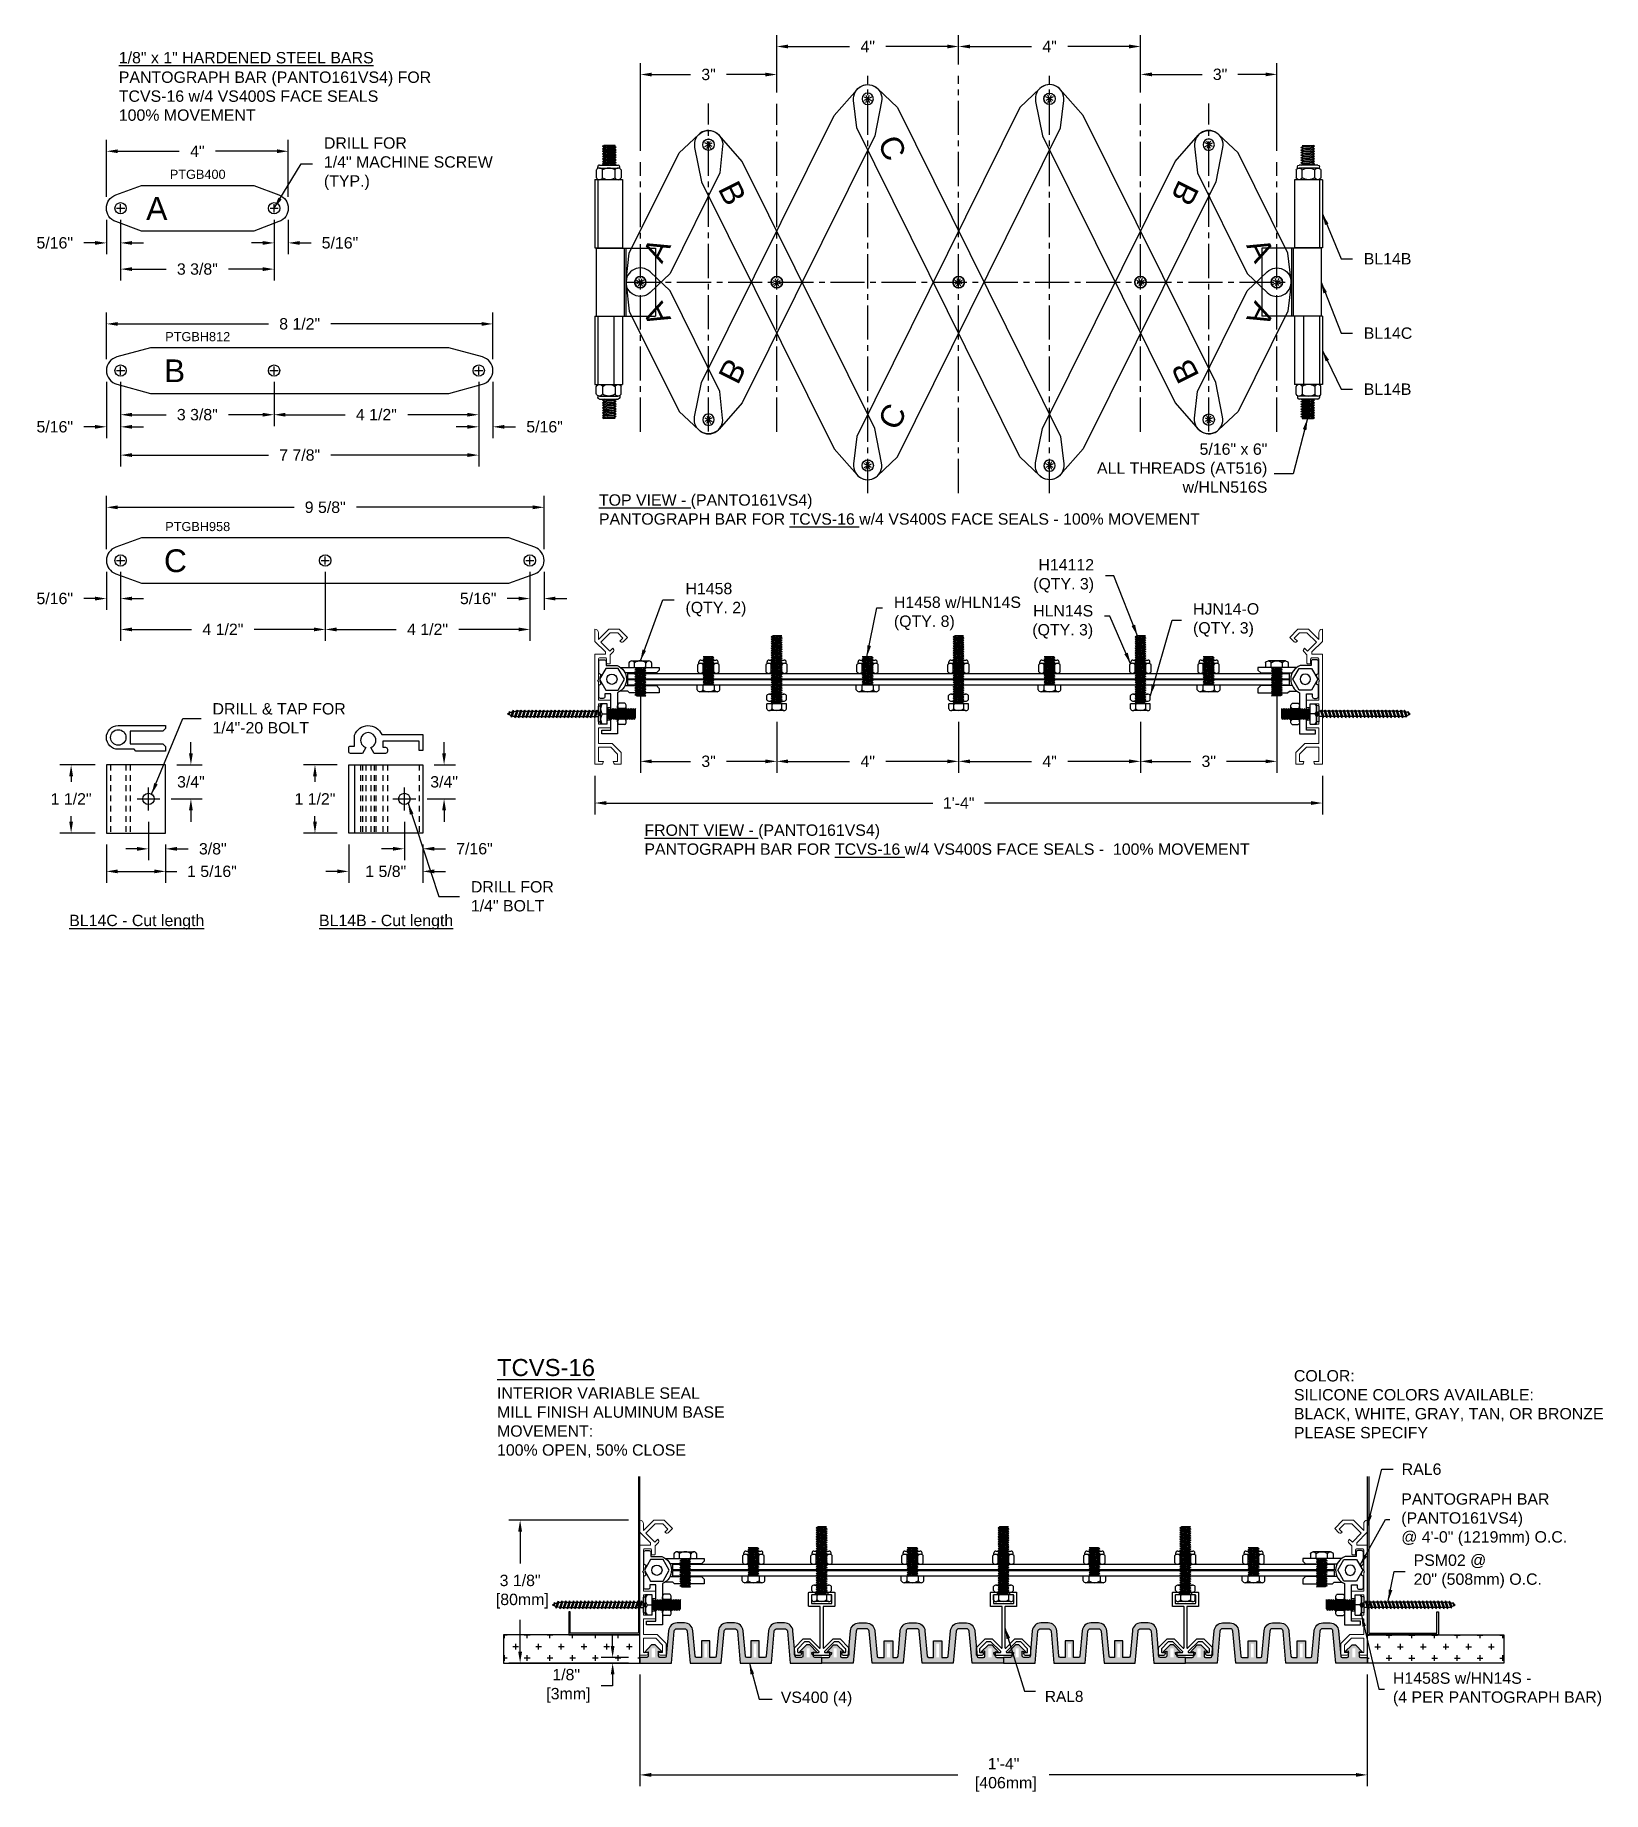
# Model space of a CAD drawing. Header units: inches. Extents: x 0 to 34.5, y -17 to 21.6.
import ezdxf

# ---------------------------------------------------------------- set-up
doc = ezdxf.new("R2010")
doc.units = ezdxf.units.IN
doc.header["$MEASUREMENT"] = 0
doc.linetypes.add('CENTER2', pattern=[1.125, 0.75, -0.125, 0.125, -0.125])
doc.linetypes.add('HIDDEN', pattern=[0.375, 0.25, -0.125])
for name, color, linetype in [('Anchors', 4, 'Continuous'), ('Conditions', 1, 'Continuous'), ('Dimensions', 3, 'Continuous'), ('Fillers', 2, 'Continuous'), ('Metals', 7, 'Continuous'), ('Text', 2, 'Continuous')]:
    doc.layers.add(name, color=color, linetype=linetype)
doc.styles.add('Arial', font='arial.ttf')
doc.dimstyles.new('Arial', dxfattribs={"dimtxt": 0.25, "dimasz": 0.25, "dimexe": 0.25, "dimexo": 0.25, "dimgap": 0.25, "dimtad": 0, "dimtih": 1, "dimtoh": 1, "dimdec": 4, "dimzin": 0, "dimdsep": 46, "dimlunit": 4, "dimtxsty": 'Arial', "dimcen": 0.25, "dimadec": 0, "dimazin": 0, "dimtfac": 1, "dimtdec": 4, "dimtofl": 0, "dimtmove": 0, "dimatfit": 3, "dimfxl": 0, "dimfrac": 2, "dimtolj": 1, "dimtzin": 0, "dimarcsym": 0})

msp = doc.modelspace()

# ---------------------------------------------------------------- texts
at = {"layer": 'Fillers', "attachment_point": 4, "style": 'Arial'}
for s, insert, char_height in [('HJN14-O\\P(QTY. 3)', (25.50027, 8.732), 0.25), ('RAL8', (22.24284, -14.93199), 0.2425)]:
    msp.add_mtext(s, dxfattribs=dict(at, insert=insert, char_height=char_height))
at = {"layer": 'Text', "char_height": 0.25, "style": 'Arial'}
for s, insert, attachment_point in [('{\\L1/8" x 1" HARDENED STEEL BARS}', (1.87531, 21.22109), 1), ('PANTOGRAPH BAR (PANTO161VS4) FOR\\PTCVS-16 w/4 VS400S FACE SEALS\\P100% MOVEMENT', (1.87531, 20.7927), 1), ('\\A1;DRILL FOR\\P1/4" MACHINE SCREW\\P(TYP.)', (6.38623, 18.76583), 4), ('\\A1;BL14B', (29.25527, 16.80048), 1), ('BL14C', (29.2551, 15.16555), 1), ('BL14B', (29.25527, 13.93361), 1), ('5/16" x 6"\\PALL THREADS (AT516)\\Pw/HLN516S', (27.13444, 12.07188), 6), ('{\\LTOP VIEW - }(PANTO161VS4){\\L\\P}PANTOGRAPH BAR FOR {\\LTCVS-16} w/4 VS400S FACE SEALS - 100% MOVEMENT', (12.43532, 11.49648), 1), ('H14112\\P(QTY. 3)', (23.3235, 9.70151), 6), ('\\A1;H1458\\P(QTY. 2)', (14.33806, 9.17933), 4), ('H1458 w/HLN14S\\P(QTY. 8)', (18.92186, 8.87837), 4), ('HLN14S\\P(QTY. 3)', (23.30439, 8.68997), 6), ('\\A1;DRILL & TAP FOR\\P1/4"-20 BOLT', (3.93588, 6.57091), 4), ('{\\LFRONT VIEW - }(PANTO161VS4){\\L\\P}PANTOGRAPH BAR FOR {\\LTCVS-16} w/4 VS400S FACE SEALS -  100% MOVEMENT', (13.43499, 4.23836), 1), ('\\A1;DRILL FOR\\P1/4" BOLT', (9.61828, 2.65756), 4), ('{\\LBL14C - Cut length}', (0.78486, 2.25367), 1), ('{\\LBL14B - Cut length}', (6.27857, 2.25367), 1), ('\\A1;RAL6', (30.08986, -9.93677), 4), ('\\A1;PANTOGRAPH BAR\\P{\\A0;(PANTO161VS4)}\\P{\\A0;@ 4\'-0" (1219mm) O.C.}', (30.08009, -11.04557), 4), ('PSM02 @\\P20" (508mm) O.C.', (30.35298, -12.18187), 4), ('H1458S w/HN14S -\\P(4 PER PANTOGRAPH BAR)', (29.89791, -14.775), 4), ('VS400 (4)', (16.4337, -14.98849), 4)]:
    msp.add_mtext(s, dxfattribs=dict(at, insert=insert, attachment_point=attachment_point))
at = {"layer": 'Text', "style": 'Arial'}
for s, insert, char_height, width, attachment_point in [('PTGB400', (3.61033, 18.53073), 0.2, 0.9955764, 5), ('PTGBH812', (3.61033, 14.96198), 0.2, 0.9955764, 5), ('PTGBH958', (3.61033, 10.78674), 0.2, 0.9955764, 5), ('{\\H1.875x;\\LTCVS-16\\P\\H0.6667x;\\lINTERIOR VARIABLE SEAL\\PMILL FINISH ALUMINUM BASE\\PMOVEMENT:\\P100% OPEN, 50% CLOSE}', (10.19317, -7.51317), 0.2, 6.5812731, 1), ('COLOR:{\\L                    \\~\\P}SILICONE COLORS AVAILABLE:\\PBLACK, WHITE, GRAY, TAN, OR BRONZE\\PPLEASE SPECIFY', (27.71915, -7.7574), 0.25, 6.8002968, 1)]:
    msp.add_mtext(s, dxfattribs=dict(at, insert=insert, char_height=char_height, width=width, attachment_point=attachment_point))

# ---------------------------------------------------------------- blocks, each defined once
blk = doc.blocks.new('*D0')
at = {"layer": 'Defpoints', "color": 0}
for p in [(13.334, -14.199), (29.334, -14.199), (29.334, -16.657)]:
    blk.add_point(p, dxfattribs=at)
at = {"layer": 'Dimensions', "color": 0, "lineweight": -2}
for p, q in [((13.334, -14.449), (13.334, -16.907)), ((29.334, -14.449), (29.334, -16.907)), ((13.584, -16.657), (20.331, -16.657)), ((29.084, -16.657), (22.337, -16.657))]:
    blk.add_line(p, q, dxfattribs=at)
at = {"layer": 'Dimensions', "color": 0}
for points in [[(13.584, -16.615), (13.584, -16.699), (13.334, -16.657)], [(29.084, -16.615), (29.084, -16.699), (29.334, -16.657)]]:
    blk.add_solid(points, dxfattribs=at)
at = {"layer": 'Dimensions', "color": 0, "insert": (21.334, -16.657), "char_height": 0.25, "attachment_point": 5, "style": 'Arial'}
blk.add_mtext('\\A1;1\'-4"\\P [406mm]', dxfattribs=at)
blk = doc.blocks.new('*D1')
at = {"layer": 'Defpoints', "color": 0}
for p in [(12.736, -14.074), (13.334, -14.074), (13.334, -14.199)]:
    blk.add_point(p, dxfattribs=at)
at = {"layer": 'Dimensions', "color": 0, "lineweight": -2}
for p, q in [((12.736, -13.824), (12.736, -13.574)), ((13.084, -14.074), (12.486, -14.074)), ((13.084, -14.199), (12.486, -14.199)), ((12.736, -14.449), (12.736, -14.699)), ((12.736, -14.699), (12.486, -14.699))]:
    blk.add_line(p, q, dxfattribs=at)
at = {"layer": 'Dimensions', "color": 0}
for points in [[(12.694, -13.824), (12.777, -13.824), (12.736, -14.074)], [(12.694, -14.449), (12.777, -14.449), (12.736, -14.199)]]:
    blk.add_solid(points, dxfattribs=at)
at = {"layer": 'Dimensions', "color": 0, "insert": (11.714, -14.699), "char_height": 0.25, "attachment_point": 5, "style": 'Arial'}
blk.add_mtext('\\A1;1/8"\\P [3mm]', dxfattribs=at)
blk = doc.blocks.new('*D2')
at = {"layer": 'Defpoints', "color": 0}
for p in [(10.701, -11.057), (13.334, -11.057), (13.334, -14.199)]:
    blk.add_point(p, dxfattribs=at)
at = {"layer": 'Dimensions', "color": 0, "lineweight": -2}
for p, q in [((13.084, -11.057), (10.451, -11.057)), ((10.701, -11.307), (10.701, -12.007)), ((10.701, -13.949), (10.701, -13.249)), ((13.084, -14.199), (10.451, -14.199))]:
    blk.add_line(p, q, dxfattribs=at)
at = {"layer": 'Dimensions', "color": 0}
for points in [[(10.659, -11.307), (10.743, -11.307), (10.701, -11.057)], [(10.659, -13.949), (10.743, -13.949), (10.701, -14.199)]]:
    blk.add_solid(points, dxfattribs=at)
at = {"layer": 'Dimensions', "color": 0, "insert": (10.701, -12.628), "char_height": 0.25, "attachment_point": 5, "style": 'Arial'}
blk.add_mtext('\\A1;3 1/8"\\P [80mm]', dxfattribs=at)
blk = doc.blocks.new('VS400')
h = blk.add_hatch(color=256)
h.paths.add_polyline_path([(3.106, 0), (3.791, 0), (3.854, 0.7, -0.388879), (3.916, 0.757), (4.084, 0.757, -0.388879), (4.146, 0.7), (4.209, 0), (4.894, 0), (4.957, 0.7, -0.388879), (5.018, 0.757), (5.182, 0.757, -0.388879), (5.244, 0.7), (5.306, 0), (6, 0), (6, 0.125), (5.849, 0.125, -0.414214), (5.818, 0.156), (5.818, 0.25), (5.898, 0.235), (5.74, 0.4), (5.665, 0.4), (5.508, 0.245), (5.588, 0.26), (5.588, 0.156, -0.414214), (5.557, 0.125), (5.449, 0.125, -0.388344), (5.418, 0.153), (5.368, 0.712, 0.388036), (5.182, 0.882), (5.018, 0.882, 0.388036), (4.832, 0.712), (4.782, 0.153, -0.388344), (4.751, 0.125), (4.623, 0.125), (4.623, 0.487), (4.439, 0.487), (4.439, 0.125), (4.351, 0.125, -0.388344), (4.321, 0.153), (4.271, 0.712, 0.388036), (4.084, 0.882), (3.916, 0.882, 0.388036), (3.729, 0.712), (3.679, 0.153, -0.388344), (3.648, 0.125), (3.541, 0.125), (3.541, 0.487), (3.357, 0.487), (3.357, 0.125), (3.249, 0.125, -0.388344), (3.218, 0.153), (3.168, 0.712, 0.388036), (2.982, 0.882), (2.818, 0.882, 0.388036), (2.632, 0.712), (2.582, 0.153, -0.388344), (2.551, 0.125), (2.443, 0.125, -0.414214), (2.412, 0.156), (2.412, 0.26), (2.492, 0.245), (2.335, 0.4), (2.26, 0.4), (2.102, 0.235), (2.182, 0.25), (2.182, 0.156, -0.414214), (2.151, 0.125), (2, 0.125), (2, 0), (2.694, 0), (2.756, 0.7, -0.388879), (2.818, 0.757), (2.982, 0.757, -0.388879), (3.043, 0.7)])
h.paths.add_polyline_path([(3.479, 0.125), (3.419, 0.125), (3.419, 0.425), (3.479, 0.425)], flags=17)
h.paths.add_polyline_path([(4.501, 0.125), (4.501, 0.425), (4.561, 0.425), (4.561, 0.125)], flags=17)
h.paths.add_polyline_path([(2.332, 0.125), (2.262, 0.125), (2.262, 0.325), (2.332, 0.325)], flags=17)
h.paths.add_polyline_path([(5.668, 0.125), (5.668, 0.325), (5.738, 0.325), (5.738, 0.125)], flags=17)
blk.add_lwpolyline([(4.751, 0.125), (4.623, 0.125), (4.623, 0.487), (4.439, 0.487), (4.439, 0.125), (4.351, 0.125, -0.388344), (4.321, 0.153), (4.271, 0.711, 0.388652), (4.084, 0.882), (3.916, 0.882, 0.388652), (3.729, 0.711), (3.679, 0.153, -0.388344), (3.648, 0.125), (3.541, 0.125), (3.541, 0.487), (3.357, 0.487), (3.357, 0.125), (3.249, 0.125, -0.388344), (3.218, 0.153), (3.168, 0.711, 0.388652), (2.982, 0.882), (2.818, 0.882, 0.388652), (2.632, 0.711), (2.582, 0.153, -0.388344), (2.551, 0.125), (2.443, 0.125, -0.414214), (2.412, 0.156), (2.412, 0.26), (2.492, 0.245), (2.335, 0.4), (2.26, 0.4), (2.102, 0.235), (2.182, 0.25), (2.182, 0.156, -0.414214), (2.151, 0.125), (2, 0.125), (2, 0), (2.694, 0), (2.756, 0.7, -0.388879), (2.818, 0.757), (2.982, 0.757, -0.388879), (3.043, 0.7), (3.106, 0), (3.791, 0), (3.854, 0.7, -0.388879), (3.916, 0.757), (4.084, 0.757, -0.388879), (4.146, 0.7), (4.209, 0), (4.894, 0), (4.957, 0.7, -0.388879), (5.018, 0.757), (5.182, 0.757, -0.388879), (5.244, 0.7), (5.306, 0), (6, 0), (6, 0.125), (5.849, 0.125, -0.414214), (5.818, 0.156), (5.818, 0.25), (5.898, 0.235), (5.74, 0.4), (5.665, 0.4), (5.508, 0.245), (5.588, 0.26), (5.588, 0.156, -0.414214), (5.557, 0.125), (5.449, 0.125, -0.388344), (5.418, 0.153), (5.368, 0.711, 0.388652), (5.182, 0.882), (5.018, 0.882, 0.388652), (4.832, 0.711), (4.782, 0.153, -0.388344)], format="xyb", close=True)
blk = doc.blocks.new('*D16')
at = {"layer": 'Defpoints', "color": 0}
for p in [(16.346, 20.726), (16.346, 20.083), (13.346, 18.802)]:
    blk.add_point(p, dxfattribs=at)
at = {"layer": 'Dimensions', "color": 0, "lineweight": -2}
for p, q in [((13.346, 19.052), (13.346, 20.976)), ((16.346, 20.333), (16.346, 20.976)), ((13.596, 20.726), (14.452, 20.726)), ((16.096, 20.726), (15.239, 20.726))]:
    blk.add_line(p, q, dxfattribs=at)
at = {"layer": 'Dimensions', "color": 0}
for points in [[(13.596, 20.767), (13.596, 20.684), (13.346, 20.726)], [(16.096, 20.767), (16.096, 20.684), (16.346, 20.726)]]:
    blk.add_solid(points, dxfattribs=at)
at = {"layer": 'Dimensions', "color": 0, "insert": (14.846, 20.726), "char_height": 0.25, "attachment_point": 5, "style": 'Arial'}
blk.add_mtext('\\A1;3"', dxfattribs=at)
blk = doc.blocks.new('*D17')
at = {"layer": 'Defpoints', "color": 0}
for p in [(12.346, 5.561), (28.346, 5.561), (28.346, 4.71)]:
    blk.add_point(p, dxfattribs=at)
at = {"layer": 'Dimensions', "color": 0, "lineweight": -2}
for p, q in [((12.346, 5.311), (12.346, 4.46)), ((28.346, 5.311), (28.346, 4.46)), ((12.596, 4.71), (19.775, 4.71)), ((28.096, 4.71), (20.916, 4.71))]:
    blk.add_line(p, q, dxfattribs=at)
at = {"layer": 'Dimensions', "color": 0}
for points in [[(12.596, 4.752), (12.596, 4.668), (12.346, 4.71)], [(28.096, 4.752), (28.096, 4.668), (28.346, 4.71)]]:
    blk.add_solid(points, dxfattribs=at)
at = {"layer": 'Dimensions', "color": 0, "insert": (20.346, 4.71), "char_height": 0.25, "attachment_point": 5, "style": 'Arial'}
blk.add_mtext('\\A1;1\'-4"', dxfattribs=at)
blk = doc.blocks.new('*D18')
at = {"layer": 'Defpoints', "color": 0}
for p in [(13.346, 7.835), (16.346, 6.743), (16.346, 5.626)]:
    blk.add_point(p, dxfattribs=at)
at = {"layer": 'Dimensions', "color": 0, "lineweight": -2}
for p, q in [((13.346, 7.585), (13.346, 5.376)), ((16.346, 6.493), (16.346, 5.376)), ((13.596, 5.626), (14.452, 5.626)), ((16.096, 5.626), (15.239, 5.626))]:
    blk.add_line(p, q, dxfattribs=at)
at = {"layer": 'Dimensions', "color": 0}
for points in [[(13.596, 5.667), (13.596, 5.584), (13.346, 5.626)], [(16.096, 5.667), (16.096, 5.584), (16.346, 5.626)]]:
    blk.add_solid(points, dxfattribs=at)
at = {"layer": 'Dimensions', "color": 0, "insert": (14.846, 5.626), "char_height": 0.25, "attachment_point": 5, "style": 'Arial'}
blk.add_mtext('\\A1;3"', dxfattribs=at)
blk = doc.blocks.new('C')
blk.add_lwpolyline([(40.462, 44.18, 0.700208), (40.462, 44.767), (39.894, 44.973), (31.816, 44.973), (31.248, 44.767, 0.700208), (31.248, 44.18), (31.816, 43.973), (39.894, 43.973)], format="xyb", close=True)
for centre in [(31.355, 44.473), (35.855, 44.473), (40.356, 44.473)]:
    blk.add_circle(centre, 0.125)
at = {"layer": 'Conditions'}
for p, q in [((31.265, 44.473), (31.445, 44.473)), ((31.355, 44.383), (31.355, 44.563)), ((35.765, 44.473), (35.945, 44.473)), ((35.855, 44.383), (35.855, 44.563)), ((40.266, 44.473), (40.446, 44.473)), ((40.356, 44.383), (40.356, 44.563))]:
    blk.add_line(p, q, dxfattribs=at)
at = {"layer": 'Text', "insert": (32.308, 44.719), "char_height": 0.5, "attachment_point": 1, "style": 'Arial'}
blk.add_mtext('C', dxfattribs=at)
blk = doc.blocks.new('B')
blk.add_lwpolyline([(31.274, 47.741), (32.015, 47.542), (38.57, 47.542), (39.311, 47.741, 0.767327), (39.311, 48.343), (38.57, 48.542), (32.015, 48.542), (31.274, 48.343, 0.767327)], format="xyb", close=True)
for centre in [(31.355, 48.042), (34.73, 48.042), (39.231, 48.042)]:
    blk.add_circle(centre, 0.125)
at = {"layer": 'Conditions'}
for p, q in [((31.265, 48.042), (31.445, 48.042)), ((31.355, 47.952), (31.355, 48.132)), ((34.64, 48.042), (34.82, 48.042)), ((34.73, 47.952), (34.73, 48.132)), ((39.141, 48.042), (39.321, 48.042)), ((39.231, 47.952), (39.231, 48.132))]:
    blk.add_line(p, q, dxfattribs=at)
at = {"layer": 'Text', "insert": (32.308, 48.288), "char_height": 0.5, "attachment_point": 1, "style": 'Arial'}
blk.add_mtext('B', dxfattribs=at)
blk = doc.blocks.new('*D19')
at = {"layer": 'Defpoints', "color": 0}
for p in [(11.228, 11.211), (1.603, 10.041), (11.228, 10.041)]:
    blk.add_point(p, dxfattribs=at)
at = {"layer": 'Dimensions', "color": 0, "lineweight": -2}
for p, q in [((1.603, 10.291), (1.603, 11.461)), ((1.853, 11.211), (5.73, 11.211)), ((10.978, 11.211), (7.1, 11.211)), ((11.228, 10.291), (11.228, 11.461))]:
    blk.add_line(p, q, dxfattribs=at)
at = {"layer": 'Dimensions', "color": 0}
for points in [[(1.853, 11.253), (1.853, 11.169), (1.603, 11.211)], [(10.978, 11.253), (10.978, 11.169), (11.228, 11.211)]]:
    blk.add_solid(points, dxfattribs=at)
at = {"layer": 'Dimensions', "color": 0, "insert": (6.415, 11.211), "char_height": 0.25, "attachment_point": 5, "style": 'Arial'}
blk.add_mtext('\\A1;9 5/8"', dxfattribs=at)
blk = doc.blocks.new('*D20')
at = {"layer": 'Defpoints', "color": 0}
for p in [(6.415, 10.041), (10.916, 10.041), (10.916, 8.526)]:
    blk.add_point(p, dxfattribs=at)
at = {"layer": 'Dimensions', "color": 0, "lineweight": -2}
for p, q in [((6.415, 9.791), (6.415, 8.276)), ((10.916, 9.791), (10.916, 8.276)), ((6.665, 8.526), (7.975, 8.526)), ((10.666, 8.526), (9.355, 8.526))]:
    blk.add_line(p, q, dxfattribs=at)
at = {"layer": 'Dimensions', "color": 0}
for points in [[(6.665, 8.568), (6.665, 8.484), (6.415, 8.526)], [(10.666, 8.568), (10.666, 8.484), (10.916, 8.526)]]:
    blk.add_solid(points, dxfattribs=at)
at = {"layer": 'Dimensions', "color": 0, "insert": (8.665, 8.526), "char_height": 0.25, "attachment_point": 5, "style": 'Arial'}
blk.add_mtext('\\A1;4 1/2"', dxfattribs=at)
blk = doc.blocks.new('*D21')
at = {"layer": 'Defpoints', "color": 0}
for p in [(9.791, 14.217), (10.103, 14.217), (10.103, 12.981)]:
    blk.add_point(p, dxfattribs=at)
at = {"layer": 'Dimensions', "color": 0, "lineweight": -2}
for p, q in [((9.791, 13.967), (9.791, 12.731)), ((10.103, 13.967), (10.103, 12.731)), ((9.541, 12.981), (9.291, 12.981)), ((10.353, 12.981), (10.603, 12.981))]:
    blk.add_line(p, q, dxfattribs=at)
at = {"layer": 'Dimensions', "color": 0}
for points in [[(9.541, 13.022), (9.541, 12.939), (9.791, 12.981)], [(10.353, 13.022), (10.353, 12.939), (10.103, 12.981)]]:
    blk.add_solid(points, dxfattribs=at)
at = {"layer": 'Dimensions', "color": 0, "insert": (11.239, 12.981), "char_height": 0.25, "attachment_point": 5, "style": 'Arial'}
blk.add_mtext('\\A1;5/16"', dxfattribs=at)
blk = doc.blocks.new('*D22')
at = {"layer": 'Defpoints', "color": 0}
for p in [(10.103, 15.243), (1.603, 14.217), (10.103, 14.217)]:
    blk.add_point(p, dxfattribs=at)
at = {"layer": 'Dimensions', "color": 0, "lineweight": -2}
for p, q in [((1.603, 14.467), (1.603, 15.493)), ((10.103, 14.467), (10.103, 15.493)), ((1.853, 15.243), (5.167, 15.243)), ((9.853, 15.243), (6.538, 15.243))]:
    blk.add_line(p, q, dxfattribs=at)
at = {"layer": 'Dimensions', "color": 0}
for points in [[(1.853, 15.285), (1.853, 15.201), (1.603, 15.243)], [(9.853, 15.285), (9.853, 15.201), (10.103, 15.243)]]:
    blk.add_solid(points, dxfattribs=at)
at = {"layer": 'Dimensions', "color": 0, "insert": (5.853, 15.243), "char_height": 0.25, "attachment_point": 5, "style": 'Arial'}
blk.add_mtext('\\A1;8 1/2"', dxfattribs=at)
blk = doc.blocks.new('*D23')
at = {"layer": 'Defpoints', "color": 0}
for p in [(1.603, 10.041), (1.915, 10.041), (1.603, 9.205)]:
    blk.add_point(p, dxfattribs=at)
at = {"layer": 'Dimensions', "color": 0, "lineweight": -2}
for p, q in [((1.603, 9.791), (1.603, 8.955)), ((1.915, 9.791), (1.915, 8.955)), ((1.353, 9.205), (1.103, 9.205)), ((2.165, 9.205), (2.415, 9.205))]:
    blk.add_line(p, q, dxfattribs=at)
at = {"layer": 'Dimensions', "color": 0}
for points in [[(1.353, 9.247), (1.353, 9.163), (1.603, 9.205)], [(2.165, 9.247), (2.165, 9.163), (1.915, 9.205)]]:
    blk.add_solid(points, dxfattribs=at)
at = {"layer": 'Dimensions', "color": 0, "insert": (0.466, 9.205), "char_height": 0.25, "attachment_point": 5, "style": 'Arial'}
blk.add_mtext('\\A1;5/16"', dxfattribs=at)
blk = doc.blocks.new('*D24')
at = {"layer": 'Defpoints', "color": 0}
for p in [(1.603, 14.217), (1.915, 14.217), (1.603, 12.981)]:
    blk.add_point(p, dxfattribs=at)
at = {"layer": 'Dimensions', "color": 0, "lineweight": -2}
for p, q in [((1.603, 13.967), (1.603, 12.731)), ((1.915, 13.967), (1.915, 12.731)), ((1.353, 12.981), (1.103, 12.981)), ((2.165, 12.981), (2.415, 12.981))]:
    blk.add_line(p, q, dxfattribs=at)
at = {"layer": 'Dimensions', "color": 0}
for points in [[(1.353, 13.022), (1.353, 12.939), (1.603, 12.981)], [(2.165, 13.022), (2.165, 12.939), (1.915, 12.981)]]:
    blk.add_solid(points, dxfattribs=at)
at = {"layer": 'Dimensions', "color": 0, "insert": (0.466, 12.981), "char_height": 0.25, "attachment_point": 5, "style": 'Arial'}
blk.add_mtext('\\A1;5/16"', dxfattribs=at)
blk = doc.blocks.new('*D25')
at = {"layer": 'Defpoints', "color": 0}
for p in [(1.915, 10.041), (6.415, 10.041), (6.415, 8.526)]:
    blk.add_point(p, dxfattribs=at)
at = {"layer": 'Dimensions', "color": 0, "lineweight": -2}
for p, q in [((1.915, 9.791), (1.915, 8.276)), ((6.415, 9.791), (6.415, 8.276)), ((2.165, 8.526), (3.475, 8.526)), ((6.165, 8.526), (4.854, 8.526))]:
    blk.add_line(p, q, dxfattribs=at)
at = {"layer": 'Dimensions', "color": 0}
for points in [[(2.165, 8.568), (2.165, 8.484), (1.915, 8.526)], [(6.165, 8.568), (6.165, 8.484), (6.415, 8.526)]]:
    blk.add_solid(points, dxfattribs=at)
at = {"layer": 'Dimensions', "color": 0, "insert": (4.165, 8.526), "char_height": 0.25, "attachment_point": 5, "style": 'Arial'}
blk.add_mtext('\\A1;4 1/2"', dxfattribs=at)
blk = doc.blocks.new('*D26')
at = {"layer": 'Defpoints', "color": 0}
for p in [(5.29, 14.217), (9.791, 14.217), (9.791, 13.247)]:
    blk.add_point(p, dxfattribs=at)
at = {"layer": 'Dimensions', "color": 0, "lineweight": -2}
for p, q in [((5.29, 13.967), (5.29, 12.997)), ((9.791, 13.967), (9.791, 12.997)), ((5.54, 13.247), (6.85, 13.247)), ((9.541, 13.247), (8.23, 13.247))]:
    blk.add_line(p, q, dxfattribs=at)
at = {"layer": 'Dimensions', "color": 0}
for points in [[(5.54, 13.288), (5.54, 13.205), (5.29, 13.247)], [(9.541, 13.288), (9.541, 13.205), (9.791, 13.247)]]:
    blk.add_solid(points, dxfattribs=at)
at = {"layer": 'Dimensions', "color": 0, "insert": (7.54, 13.247), "char_height": 0.25, "attachment_point": 5, "style": 'Arial'}
blk.add_mtext('\\A1;4 1/2"', dxfattribs=at)
blk = doc.blocks.new('*D27')
at = {"layer": 'Defpoints', "color": 0}
for p in [(1.915, 14.217), (9.791, 14.217), (9.791, 12.359)]:
    blk.add_point(p, dxfattribs=at)
at = {"layer": 'Dimensions', "color": 0, "lineweight": -2}
for p, q in [((1.915, 13.967), (1.915, 12.109)), ((9.791, 13.967), (9.791, 12.109)), ((2.165, 12.359), (5.169, 12.359)), ((9.541, 12.359), (6.536, 12.359))]:
    blk.add_line(p, q, dxfattribs=at)
at = {"layer": 'Dimensions', "color": 0}
for points in [[(2.165, 12.401), (2.165, 12.317), (1.915, 12.359)], [(9.541, 12.401), (9.541, 12.317), (9.791, 12.359)]]:
    blk.add_solid(points, dxfattribs=at)
at = {"layer": 'Dimensions', "color": 0, "insert": (5.853, 12.359), "char_height": 0.25, "attachment_point": 5, "style": 'Arial'}
blk.add_mtext('\\A1;7 7/8"', dxfattribs=at)
blk = doc.blocks.new('*D28')
at = {"layer": 'Defpoints', "color": 0}
for p in [(1.915, 14.217), (5.29, 14.217), (5.29, 13.247)]:
    blk.add_point(p, dxfattribs=at)
at = {"layer": 'Dimensions', "color": 0, "lineweight": -2}
for p, q in [((1.915, 13.967), (1.915, 12.997)), ((5.29, 13.967), (5.29, 12.997)), ((2.165, 13.247), (2.917, 13.247)), ((5.04, 13.247), (4.287, 13.247))]:
    blk.add_line(p, q, dxfattribs=at)
at = {"layer": 'Dimensions', "color": 0}
for points in [[(2.165, 13.288), (2.165, 13.205), (1.915, 13.247)], [(5.04, 13.288), (5.04, 13.205), (5.29, 13.247)]]:
    blk.add_solid(points, dxfattribs=at)
at = {"layer": 'Dimensions', "color": 0, "insert": (3.602, 13.247), "char_height": 0.25, "attachment_point": 5, "style": 'Arial'}
blk.add_mtext('\\A1;3 3/8"', dxfattribs=at)
blk = doc.blocks.new('*D29')
at = {"layer": 'Defpoints', "color": 0}
for p in [(1.603, 17.785), (1.915, 17.785), (1.603, 17.024)]:
    blk.add_point(p, dxfattribs=at)
at = {"layer": 'Dimensions', "color": 0, "lineweight": -2}
for p, q in [((1.603, 17.535), (1.603, 16.774)), ((1.915, 17.535), (1.915, 16.774)), ((1.353, 17.024), (1.103, 17.024)), ((2.165, 17.024), (2.415, 17.024))]:
    blk.add_line(p, q, dxfattribs=at)
at = {"layer": 'Dimensions', "color": 0}
for points in [[(1.353, 17.065), (1.353, 16.982), (1.603, 17.024)], [(2.165, 17.065), (2.165, 16.982), (1.915, 17.024)]]:
    blk.add_solid(points, dxfattribs=at)
at = {"layer": 'Dimensions', "color": 0, "insert": (0.466, 17.024), "char_height": 0.25, "attachment_point": 5, "style": 'Arial'}
blk.add_mtext('\\A1;5/16"', dxfattribs=at)
blk = doc.blocks.new('A')
blk.add_lwpolyline([(3.483, 0.293, -0.700208), (3.483, -0.293), (2.93, -0.5), (0.462, -0.5), (-0.107, -0.293, -0.700208), (-0.107, 0.293), (0.462, 0.5), (2.93, 0.5)], format="xyb", close=True)
for centre in [(0, 0), (3.376, 0)]:
    blk.add_circle(centre, 0.125)
at = {"layer": 'Conditions'}
for p, q in [((-0.09, 0), (0.09, 0)), ((0, -0.09), (0, 0.09)), ((3.376, -0.09), (3.376, 0.09)), ((3.286, 0), (3.466, 0))]:
    blk.add_line(p, q, dxfattribs=at)
at = {"layer": 'Text', "insert": (0.563, 0.246), "char_height": 0.5, "attachment_point": 1, "style": 'Arial'}
blk.add_mtext('A', dxfattribs=at)
blk = doc.blocks.new('*D30')
at = {"layer": 'Defpoints', "color": 0}
for p in [(5.291, 17.785), (5.603, 17.785), (5.603, 17.024)]:
    blk.add_point(p, dxfattribs=at)
at = {"layer": 'Dimensions', "color": 0, "lineweight": -2}
for p, q in [((5.291, 17.535), (5.291, 16.774)), ((5.603, 17.535), (5.603, 16.774)), ((5.041, 17.024), (4.791, 17.024)), ((5.853, 17.024), (6.103, 17.024))]:
    blk.add_line(p, q, dxfattribs=at)
at = {"layer": 'Dimensions', "color": 0}
for points in [[(5.041, 17.065), (5.041, 16.982), (5.291, 17.024)], [(5.853, 17.065), (5.853, 16.982), (5.603, 17.024)]]:
    blk.add_solid(points, dxfattribs=at)
at = {"layer": 'Dimensions', "color": 0, "insert": (6.739, 17.024), "char_height": 0.25, "attachment_point": 5, "style": 'Arial'}
blk.add_mtext('\\A1;5/16"', dxfattribs=at)
blk = doc.blocks.new('*D31')
at = {"layer": 'Defpoints', "color": 0}
for p in [(5.603, 19.039), (1.603, 17.785), (5.603, 17.785)]:
    blk.add_point(p, dxfattribs=at)
at = {"layer": 'Dimensions', "color": 0, "lineweight": -2}
for p, q in [((1.603, 18.035), (1.603, 19.289)), ((1.853, 19.039), (3.204, 19.039)), ((5.353, 19.039), (4.001, 19.039)), ((5.603, 18.035), (5.603, 19.289))]:
    blk.add_line(p, q, dxfattribs=at)
at = {"layer": 'Dimensions', "color": 0}
for points in [[(1.853, 19.081), (1.853, 18.998), (1.603, 19.039)], [(5.353, 19.081), (5.353, 18.998), (5.603, 19.039)]]:
    blk.add_solid(points, dxfattribs=at)
at = {"layer": 'Dimensions', "color": 0, "insert": (3.603, 19.039), "char_height": 0.25, "attachment_point": 5, "style": 'Arial'}
blk.add_mtext('\\A1;4"', dxfattribs=at)
blk = doc.blocks.new('*D32')
at = {"layer": 'Defpoints', "color": 0}
for p in [(1.915, 17.785), (5.291, 17.785), (5.291, 16.448)]:
    blk.add_point(p, dxfattribs=at)
at = {"layer": 'Dimensions', "color": 0, "lineweight": -2}
for p, q in [((1.915, 17.535), (1.915, 16.198)), ((5.291, 17.535), (5.291, 16.198)), ((2.165, 16.448), (2.918, 16.448)), ((5.041, 16.448), (4.287, 16.448))]:
    blk.add_line(p, q, dxfattribs=at)
at = {"layer": 'Dimensions', "color": 0}
for points in [[(2.165, 16.489), (2.165, 16.406), (1.915, 16.448)], [(5.041, 16.489), (5.041, 16.406), (5.291, 16.448)]]:
    blk.add_solid(points, dxfattribs=at)
at = {"layer": 'Dimensions', "color": 0, "insert": (3.603, 16.448), "char_height": 0.25, "attachment_point": 5, "style": 'Arial'}
blk.add_mtext('\\A1;3 3/8"', dxfattribs=at)
blk = doc.blocks.new('HLN516S')
at = {"layer": 'Anchors'}
for p, q in [((-0.274, 0.213), (-0.274, 0.04)), ((-0.242, 0.244), (-0.242, 0.283)), ((-0.205, 0.32), (0.205, 0.32)), ((-0.205, 0.253), (0.205, 0.253)), ((-0.205, 0), (0.205, 0)), ((-0.137, 0.04), (-0.137, 0.213)), ((0.137, 0.04), (0.137, 0.213)), ((0.242, 0.244), (0.242, 0.283)), ((0.274, 0.213), (0.274, 0.04))]:
    blk.add_line(p, q, dxfattribs=at)
for centre, radius, start, end in [((-0.205, 0.175), 0.0783, 29.0208, 150.9792), ((-0.205, 0.078), 0.0783, 209.0208, 330.9792), ((-0.205, 0.283), 0.037, 90, 180), ((0, 0.001), 0.253, 57.1911, 122.8089), ((0, 0.253), 0.253, 237.1911, 302.8089), ((0.205, 0.175), 0.0783, 29.0208, 150.9792), ((0.205, 0.078), 0.0783, 209.0208, 330.9792), ((0.205, 0.283), 0.037, 0, 90)]:
    blk.add_arc(centre, radius, start, end, dxfattribs=at)
blk = doc.blocks.new('BL-14B&C')
for p, q in [((71.097, 26.473), (70.487, 26.473)), ((70.487, 26.473), (70.487, 24.973)), ((71.032, 26.473), (71.032, 24.973)), ((71.097, 26.473), (71.097, 24.973)), ((71.067, 24.97), (69.767, 24.97)), ((69.767, 24.97), (69.767, 23.47)), ((70.417, 24.97), (70.417, 23.47)), ((70.457, 24.97), (70.457, 23.47)), ((71.097, 24.973), (70.487, 24.973)), ((71.067, 24.97), (71.067, 23.47)), ((71.067, 23.47), (69.767, 23.47)), ((71.097, 23.469), (70.487, 23.469)), ((70.487, 23.469), (70.487, 21.969)), ((70.682, 23.469), (70.682, 21.969)), ((71.032, 23.469), (71.032, 21.969)), ((71.097, 23.469), (71.097, 21.969)), ((71.097, 21.969), (70.487, 21.969))]:
    blk.add_line(p, q)
blk.add_circle((70.096, 24.22), 0.125)
at = {"layer": 'Anchors'}
for p, q in [((70.627, 27.18), (70.664, 27.201)), ((70.627, 27.18), (70.927, 27.152)), ((70.627, 27.18), (70.664, 27.158)), ((70.627, 27.124), (70.664, 27.145)), ((70.627, 27.124), (70.664, 27.103)), ((70.627, 27.124), (70.927, 27.096)), ((70.627, 27.068), (70.664, 27.09)), ((70.627, 27.068), (70.664, 27.047)), ((70.627, 27.068), (70.927, 27.041)), ((70.65, 27.222), (70.664, 27.214)), ((70.65, 27.222), (70.902, 27.222)), ((70.664, 27.214), (70.664, 27.201)), ((70.664, 27.214), (70.89, 27.186)), ((70.89, 27.173), (70.664, 27.201)), ((70.664, 27.158), (70.664, 27.145)), ((70.664, 27.158), (70.89, 27.131)), ((70.89, 27.117), (70.664, 27.145)), ((70.664, 27.103), (70.664, 27.09)), ((70.664, 27.103), (70.89, 27.075)), ((70.89, 27.062), (70.664, 27.09)), ((70.664, 27.047), (70.664, 27.034)), ((70.664, 27.047), (70.89, 27.019)), ((70.769, 27.222), (70.927, 27.207)), ((70.927, 27.207), (70.89, 27.186)), ((70.89, 27.186), (70.89, 27.173)), ((70.927, 27.152), (70.89, 27.173)), ((70.927, 27.152), (70.89, 27.131)), ((70.89, 27.131), (70.89, 27.117)), ((70.927, 27.096), (70.89, 27.117)), ((70.927, 27.096), (70.89, 27.075)), ((70.89, 27.075), (70.89, 27.062)), ((70.927, 27.041), (70.89, 27.062)), ((70.927, 27.041), (70.89, 27.019)), ((70.927, 27.207), (70.902, 27.222)), ((70.627, 27.013), (70.664, 27.034)), ((70.627, 27.013), (70.664, 26.992)), ((70.627, 27.013), (70.927, 26.985)), ((70.627, 26.957), (70.664, 26.979)), ((70.627, 26.957), (70.664, 26.936)), ((70.627, 26.957), (70.927, 26.93)), ((70.627, 26.902), (70.664, 26.923)), ((70.627, 26.902), (70.664, 26.881)), ((70.627, 26.902), (70.927, 26.874)), ((70.627, 26.846), (70.664, 26.867)), ((70.627, 26.846), (70.664, 26.825)), ((70.627, 26.846), (70.927, 26.818)), ((70.632, 26.793), (70.664, 26.812)), ((70.89, 27.006), (70.664, 27.034)), ((70.664, 26.992), (70.664, 26.979)), ((70.664, 26.992), (70.89, 26.964)), ((70.89, 26.951), (70.664, 26.979)), ((70.664, 26.936), (70.664, 26.923)), ((70.664, 26.936), (70.89, 26.908)), ((70.89, 26.895), (70.664, 26.923)), ((70.664, 26.881), (70.664, 26.867)), ((70.664, 26.881), (70.89, 26.853)), ((70.89, 26.84), (70.664, 26.867)), ((70.664, 26.825), (70.664, 26.812)), ((70.664, 26.825), (70.89, 26.797)), ((70.817, 26.793), (70.664, 26.812)), ((70.89, 27.019), (70.89, 27.006)), ((70.927, 26.985), (70.89, 27.006)), ((70.927, 26.985), (70.89, 26.964)), ((70.89, 26.964), (70.89, 26.951)), ((70.927, 26.93), (70.89, 26.951)), ((70.927, 26.93), (70.89, 26.908)), ((70.89, 26.908), (70.89, 26.895)), ((70.927, 26.874), (70.89, 26.895)), ((70.927, 26.874), (70.89, 26.853)), ((70.89, 26.853), (70.89, 26.84)), ((70.927, 26.818), (70.89, 26.84)), ((70.927, 26.818), (70.89, 26.797)), ((70.89, 26.797), (70.89, 26.793)), ((70.632, 21.649), (70.664, 21.63)), ((70.817, 21.649), (70.664, 21.63)), ((70.664, 21.617), (70.89, 21.645)), ((70.664, 21.617), (70.664, 21.63)), ((70.89, 21.645), (70.89, 21.649)), ((70.927, 21.624), (70.89, 21.645)), ((70.627, 21.596), (70.927, 21.624)), ((70.627, 21.596), (70.664, 21.617)), ((70.627, 21.596), (70.664, 21.575)), ((70.627, 21.54), (70.927, 21.568)), ((70.627, 21.54), (70.664, 21.562)), ((70.627, 21.54), (70.664, 21.519)), ((70.627, 21.485), (70.927, 21.513)), ((70.627, 21.485), (70.664, 21.506)), ((70.627, 21.485), (70.664, 21.464)), ((70.627, 21.429), (70.927, 21.457)), ((70.627, 21.429), (70.664, 21.45)), ((70.627, 21.429), (70.664, 21.408)), ((70.627, 21.374), (70.927, 21.401)), ((70.627, 21.374), (70.664, 21.395)), ((70.627, 21.374), (70.664, 21.352)), ((70.627, 21.318), (70.927, 21.346)), ((70.627, 21.318), (70.664, 21.339)), ((70.627, 21.318), (70.664, 21.297)), ((70.627, 21.263), (70.927, 21.29)), ((70.627, 21.263), (70.664, 21.284)), ((70.627, 21.263), (70.664, 21.241)), ((70.89, 21.602), (70.664, 21.575)), ((70.664, 21.562), (70.89, 21.589)), ((70.664, 21.562), (70.664, 21.575)), ((70.89, 21.547), (70.664, 21.519)), ((70.664, 21.506), (70.89, 21.534)), ((70.664, 21.506), (70.664, 21.519)), ((70.89, 21.491), (70.664, 21.464)), ((70.664, 21.45), (70.89, 21.478)), ((70.664, 21.45), (70.664, 21.464)), ((70.89, 21.436), (70.664, 21.408)), ((70.664, 21.395), (70.89, 21.423)), ((70.664, 21.395), (70.664, 21.408)), ((70.89, 21.38), (70.664, 21.352)), ((70.664, 21.339), (70.89, 21.367)), ((70.664, 21.339), (70.664, 21.352)), ((70.89, 21.325), (70.664, 21.297)), ((70.664, 21.284), (70.89, 21.312)), ((70.664, 21.284), (70.664, 21.297)), ((70.89, 21.269), (70.664, 21.241)), ((70.664, 21.228), (70.89, 21.256)), ((70.927, 21.624), (70.89, 21.602)), ((70.89, 21.589), (70.89, 21.602)), ((70.927, 21.568), (70.89, 21.589)), ((70.927, 21.568), (70.89, 21.547)), ((70.89, 21.534), (70.89, 21.547)), ((70.927, 21.513), (70.89, 21.534)), ((70.927, 21.513), (70.89, 21.491)), ((70.89, 21.478), (70.89, 21.491)), ((70.927, 21.457), (70.89, 21.478)), ((70.927, 21.457), (70.89, 21.436)), ((70.89, 21.423), (70.89, 21.436)), ((70.927, 21.401), (70.89, 21.423)), ((70.927, 21.401), (70.89, 21.38)), ((70.89, 21.367), (70.89, 21.38)), ((70.927, 21.346), (70.89, 21.367)), ((70.927, 21.346), (70.89, 21.325)), ((70.89, 21.312), (70.89, 21.325)), ((70.927, 21.29), (70.89, 21.312)), ((70.927, 21.29), (70.89, 21.269)), ((70.89, 21.256), (70.89, 21.269)), ((70.927, 21.235), (70.89, 21.256)), ((70.65, 21.22), (70.664, 21.228)), ((70.65, 21.22), (70.902, 21.22)), ((70.664, 21.228), (70.664, 21.241)), ((70.769, 21.22), (70.927, 21.235)), ((70.927, 21.235), (70.902, 21.22))]:
    blk.add_line(p, q, dxfattribs=at)
for p in [(70.664, 27.214), (70.664, 27.158), (70.664, 27.103), (70.664, 27.047), (70.664, 26.992), (70.664, 26.936), (70.664, 26.881), (70.664, 26.825), (70.664, 21.617), (70.664, 21.562), (70.664, 21.506), (70.664, 21.45), (70.664, 21.395), (70.664, 21.339), (70.664, 21.284), (70.664, 21.228)]:
    blk.add_point(p, dxfattribs=at)
at = {"xscale": -1}
blk.add_blockref('HLN516S', (70.792, 26.473), dxfattribs=at)
at = {"rotation": 180}
blk.add_blockref('HLN516S', (70.792, 21.969), dxfattribs=at)
blk = doc.blocks.new('*D33')
at = {"layer": 'Defpoints', "color": 0}
for p in [(10.916, 10.041), (11.228, 10.041), (11.228, 9.205)]:
    blk.add_point(p, dxfattribs=at)
at = {"layer": 'Dimensions', "color": 0, "lineweight": -2}
for p, q in [((10.916, 9.791), (10.916, 8.955)), ((11.228, 9.791), (11.228, 8.955)), ((10.666, 9.205), (10.416, 9.205)), ((11.478, 9.205), (11.728, 9.205))]:
    blk.add_line(p, q, dxfattribs=at)
at = {"layer": 'Dimensions', "color": 0}
for points in [[(10.666, 9.247), (10.666, 9.163), (10.916, 9.205)], [(11.478, 9.247), (11.478, 9.163), (11.228, 9.205)]]:
    blk.add_solid(points, dxfattribs=at)
at = {"layer": 'Dimensions', "color": 0, "insert": (9.779, 9.205), "char_height": 0.25, "attachment_point": 5, "style": 'Arial'}
blk.add_mtext('\\A1;5/16"', dxfattribs=at)
blk = doc.blocks.new('*D34')
at = {"layer": 'Defpoints', "color": 0}
for p in [(20.346, 6.743), (24.346, 6.743), (24.346, 5.626)]:
    blk.add_point(p, dxfattribs=at)
at = {"layer": 'Dimensions', "color": 0, "lineweight": -2}
for p, q in [((20.346, 6.493), (20.346, 5.376)), ((24.346, 6.493), (24.346, 5.376)), ((20.596, 5.626), (21.947, 5.626)), ((24.096, 5.626), (22.744, 5.626))]:
    blk.add_line(p, q, dxfattribs=at)
at = {"layer": 'Dimensions', "color": 0}
for points in [[(20.596, 5.667), (20.596, 5.584), (20.346, 5.626)], [(24.096, 5.667), (24.096, 5.584), (24.346, 5.626)]]:
    blk.add_solid(points, dxfattribs=at)
at = {"layer": 'Dimensions', "color": 0, "insert": (22.346, 5.626), "char_height": 0.25, "attachment_point": 5, "style": 'Arial'}
blk.add_mtext('\\A1;4"', dxfattribs=at)
blk = doc.blocks.new('*D35')
at = {"layer": 'Defpoints', "color": 0}
for p in [(16.346, 6.743), (20.346, 6.743), (20.346, 5.626)]:
    blk.add_point(p, dxfattribs=at)
at = {"layer": 'Dimensions', "color": 0, "lineweight": -2}
for p, q in [((16.346, 6.493), (16.346, 5.376)), ((20.346, 6.493), (20.346, 5.376)), ((16.596, 5.626), (17.947, 5.626)), ((20.096, 5.626), (18.744, 5.626))]:
    blk.add_line(p, q, dxfattribs=at)
at = {"layer": 'Dimensions', "color": 0}
for points in [[(16.596, 5.667), (16.596, 5.584), (16.346, 5.626)], [(20.096, 5.667), (20.096, 5.584), (20.346, 5.626)]]:
    blk.add_solid(points, dxfattribs=at)
at = {"layer": 'Dimensions', "color": 0, "insert": (18.346, 5.626), "char_height": 0.25, "attachment_point": 5, "style": 'Arial'}
blk.add_mtext('\\A1;4"', dxfattribs=at)
blk = doc.blocks.new('*D36')
at = {"layer": 'Defpoints', "color": 0}
for p in [(27.346, 7.835), (24.346, 6.743), (27.346, 5.626)]:
    blk.add_point(p, dxfattribs=at)
at = {"layer": 'Dimensions', "color": 0, "lineweight": -2}
for p, q in [((27.346, 7.585), (27.346, 5.376)), ((24.346, 6.493), (24.346, 5.376)), ((24.596, 5.626), (25.452, 5.626)), ((27.096, 5.626), (26.239, 5.626))]:
    blk.add_line(p, q, dxfattribs=at)
at = {"layer": 'Dimensions', "color": 0}
for points in [[(24.596, 5.667), (24.596, 5.584), (24.346, 5.626)], [(27.096, 5.667), (27.096, 5.584), (27.346, 5.626)]]:
    blk.add_solid(points, dxfattribs=at)
at = {"layer": 'Dimensions', "color": 0, "insert": (25.846, 5.626), "char_height": 0.25, "attachment_point": 5, "style": 'Arial'}
blk.add_mtext('\\A1;3"', dxfattribs=at)
blk = doc.blocks.new('*D37')
at = {"layer": 'Defpoints', "color": 0}
for p in [(24.346, 21.342), (20.346, 20.7), (24.346, 20.083)]:
    blk.add_point(p, dxfattribs=at)
at = {"layer": 'Dimensions', "color": 0, "lineweight": -2}
for p, q in [((20.346, 20.95), (20.346, 21.592)), ((20.596, 21.342), (21.947, 21.342)), ((24.096, 21.342), (22.744, 21.342)), ((24.346, 20.333), (24.346, 21.592))]:
    blk.add_line(p, q, dxfattribs=at)
at = {"layer": 'Dimensions', "color": 0}
for points in [[(20.596, 21.384), (20.596, 21.3), (20.346, 21.342)], [(24.096, 21.384), (24.096, 21.3), (24.346, 21.342)]]:
    blk.add_solid(points, dxfattribs=at)
at = {"layer": 'Dimensions', "color": 0, "insert": (22.346, 21.342), "char_height": 0.25, "attachment_point": 5, "style": 'Arial'}
blk.add_mtext('\\A1;4"', dxfattribs=at)
blk = doc.blocks.new('*D38')
at = {"layer": 'Defpoints', "color": 0}
for p in [(20.346, 21.342), (20.346, 20.7), (16.346, 20.083)]:
    blk.add_point(p, dxfattribs=at)
at = {"layer": 'Dimensions', "color": 0, "lineweight": -2}
for p, q in [((16.346, 20.333), (16.346, 21.592)), ((16.596, 21.342), (17.947, 21.342)), ((20.096, 21.342), (18.744, 21.342)), ((20.346, 20.95), (20.346, 21.592))]:
    blk.add_line(p, q, dxfattribs=at)
at = {"layer": 'Dimensions', "color": 0}
for points in [[(16.596, 21.384), (16.596, 21.3), (16.346, 21.342)], [(20.096, 21.384), (20.096, 21.3), (20.346, 21.342)]]:
    blk.add_solid(points, dxfattribs=at)
at = {"layer": 'Dimensions', "color": 0, "insert": (18.346, 21.342), "char_height": 0.25, "attachment_point": 5, "style": 'Arial'}
blk.add_mtext('\\A1;4"', dxfattribs=at)
blk = doc.blocks.new('*D39')
at = {"layer": 'Defpoints', "color": 0}
for p in [(24.346, 20.729), (24.346, 20.083), (27.346, 18.802)]:
    blk.add_point(p, dxfattribs=at)
at = {"layer": 'Dimensions', "color": 0, "lineweight": -2}
for p, q in [((24.346, 20.333), (24.346, 20.979)), ((27.346, 19.052), (27.346, 20.979)), ((24.596, 20.729), (25.702, 20.729)), ((27.096, 20.729), (26.489, 20.729))]:
    blk.add_line(p, q, dxfattribs=at)
at = {"layer": 'Dimensions', "color": 0}
for points in [[(24.596, 20.77), (24.596, 20.687), (24.346, 20.729)], [(27.096, 20.77), (27.096, 20.687), (27.346, 20.729)]]:
    blk.add_solid(points, dxfattribs=at)
at = {"layer": 'Dimensions', "color": 0, "insert": (26.095, 20.729), "char_height": 0.25, "attachment_point": 5, "style": 'Arial'}
blk.add_mtext('\\A1;3"', dxfattribs=at)
blk = doc.blocks.new('*D42')
at = {"layer": 'Defpoints', "color": 0}
for p in [(8.155, 4.549), (8.561, 4.049), (8.561, 3.704)]:
    blk.add_point(p, dxfattribs=at)
at = {"layer": 'Dimensions', "color": 0, "lineweight": -2}
for p, q in [((8.155, 4.299), (8.155, 3.454)), ((7.905, 3.704), (7.655, 3.704)), ((8.561, 3.799), (8.561, 3.454)), ((8.811, 3.704), (9.061, 3.704))]:
    blk.add_line(p, q, dxfattribs=at)
at = {"layer": 'Dimensions', "color": 0}
for points in [[(7.905, 3.746), (7.905, 3.663), (8.155, 3.704)], [(8.811, 3.746), (8.811, 3.663), (8.561, 3.704)]]:
    blk.add_solid(points, dxfattribs=at)
at = {"layer": 'Dimensions', "color": 0, "insert": (9.697, 3.704), "char_height": 0.25, "attachment_point": 5, "style": 'Arial'}
blk.add_mtext('\\A1;7/16"', dxfattribs=at)
blk = doc.blocks.new('*D43')
at = {"layer": 'Defpoints', "color": 0}
for p in [(8.561, 5.549), (9.029, 5.549), (8.405, 4.799)]:
    blk.add_point(p, dxfattribs=at)
at = {"layer": 'Dimensions', "color": 0, "lineweight": -2}
for p, q in [((9.029, 5.799), (9.029, 6.049)), ((8.811, 5.549), (9.279, 5.549)), ((8.655, 4.799), (9.279, 4.799)), ((9.029, 4.549), (9.029, 4.299))]:
    blk.add_line(p, q, dxfattribs=at)
at = {"layer": 'Dimensions', "color": 0}
for points in [[(8.987, 5.799), (9.071, 5.799), (9.029, 5.549)], [(8.987, 4.549), (9.071, 4.549), (9.029, 4.799)]]:
    blk.add_solid(points, dxfattribs=at)
at = {"layer": 'Dimensions', "color": 0, "insert": (9.029, 5.174), "char_height": 0.25, "attachment_point": 5, "style": 'Arial'}
blk.add_mtext('\\A1;3/4"', dxfattribs=at)
blk = doc.blocks.new('*D44')
at = {"layer": 'Defpoints', "color": 0}
for p in [(2.528, 4.549), (2.903, 4.049), (2.903, 3.702)]:
    blk.add_point(p, dxfattribs=at)
at = {"layer": 'Dimensions', "color": 0, "lineweight": -2}
for p, q in [((2.528, 4.299), (2.528, 3.452)), ((2.278, 3.702), (2.028, 3.702)), ((2.903, 3.799), (2.903, 3.452)), ((3.153, 3.702), (3.403, 3.702))]:
    blk.add_line(p, q, dxfattribs=at)
at = {"layer": 'Dimensions', "color": 0}
for points in [[(2.278, 3.744), (2.278, 3.661), (2.528, 3.702)], [(3.153, 3.744), (3.153, 3.661), (2.903, 3.702)]]:
    blk.add_solid(points, dxfattribs=at)
at = {"layer": 'Dimensions', "color": 0, "insert": (3.942, 3.702), "char_height": 0.25, "attachment_point": 5, "style": 'Arial'}
blk.add_mtext('\\A1;3/8"', dxfattribs=at)
blk = doc.blocks.new('*D45')
at = {"layer": 'Defpoints', "color": 0}
for p in [(2.903, 5.549), (3.461, 5.549), (2.778, 4.799)]:
    blk.add_point(p, dxfattribs=at)
at = {"layer": 'Dimensions', "color": 0, "lineweight": -2}
for p, q in [((3.461, 5.799), (3.461, 6.049)), ((3.153, 5.549), (3.711, 5.549)), ((3.028, 4.799), (3.711, 4.799)), ((3.461, 4.549), (3.461, 4.299))]:
    blk.add_line(p, q, dxfattribs=at)
at = {"layer": 'Dimensions', "color": 0}
for points in [[(3.419, 5.799), (3.502, 5.799), (3.461, 5.549)], [(3.419, 4.549), (3.502, 4.549), (3.461, 4.799)]]:
    blk.add_solid(points, dxfattribs=at)
at = {"layer": 'Dimensions', "color": 0, "insert": (3.461, 5.174), "char_height": 0.25, "attachment_point": 5, "style": 'Arial'}
blk.add_mtext('\\A1;3/4"', dxfattribs=at)
blk = doc.blocks.new('*D40')
at = {"layer": 'Defpoints', "color": 0}
for p in [(6.931, 5.549), (6.189, 4.049), (6.931, 4.049)]:
    blk.add_point(p, dxfattribs=at)
at = {"layer": 'Dimensions', "color": 0, "lineweight": -2}
for p, q in [((6.681, 5.549), (5.939, 5.549)), ((6.189, 5.299), (6.189, 5.178)), ((6.189, 4.299), (6.189, 4.42)), ((6.681, 4.049), (5.939, 4.049))]:
    blk.add_line(p, q, dxfattribs=at)
at = {"layer": 'Dimensions', "color": 0}
for points in [[(6.148, 5.299), (6.231, 5.299), (6.189, 5.549)], [(6.148, 4.299), (6.231, 4.299), (6.189, 4.049)]]:
    blk.add_solid(points, dxfattribs=at)
at = {"layer": 'Dimensions', "color": 0, "insert": (6.189, 4.799), "char_height": 0.25, "attachment_point": 5, "style": 'Arial'}
blk.add_mtext('\\A1;1 1/2"', dxfattribs=at)
blk = doc.blocks.new('*D46')
at = {"layer": 'Defpoints', "color": 0}
for p in [(6.931, 4.049), (8.561, 4.049), (6.931, 3.207)]:
    blk.add_point(p, dxfattribs=at)
at = {"layer": 'Dimensions', "color": 0, "lineweight": -2}
for p, q in [((6.931, 3.799), (6.931, 2.957)), ((8.561, 3.799), (8.561, 2.957)), ((6.681, 3.207), (6.431, 3.207)), ((8.811, 3.207), (9.061, 3.207))]:
    blk.add_line(p, q, dxfattribs=at)
at = {"layer": 'Dimensions', "color": 0}
for points in [[(6.681, 3.249), (6.681, 3.165), (6.931, 3.207)], [(8.811, 3.249), (8.811, 3.165), (8.561, 3.207)]]:
    blk.add_solid(points, dxfattribs=at)
at = {"layer": 'Dimensions', "color": 0, "insert": (7.746, 3.207), "char_height": 0.25, "attachment_point": 5, "style": 'Arial'}
blk.add_mtext('\\A1;1 5/8"', dxfattribs=at)
blk = doc.blocks.new('*D47')
at = {"layer": 'Defpoints', "color": 0}
for p in [(1.603, 4.049), (2.903, 4.049), (1.603, 3.207)]:
    blk.add_point(p, dxfattribs=at)
at = {"layer": 'Dimensions', "color": 0, "lineweight": -2}
for p, q in [((1.603, 3.799), (1.603, 2.957)), ((2.903, 3.799), (2.903, 2.957)), ((1.853, 3.207), (2.653, 3.207)), ((2.903, 3.207), (3.153, 3.207))]:
    blk.add_line(p, q, dxfattribs=at)
at = {"layer": 'Dimensions', "color": 0}
for points in [[(1.853, 3.249), (1.853, 3.165), (1.603, 3.207)], [(2.653, 3.249), (2.653, 3.165), (2.903, 3.207)]]:
    blk.add_solid(points, dxfattribs=at)
at = {"layer": 'Dimensions', "color": 0, "insert": (3.923, 3.207), "char_height": 0.25, "attachment_point": 5, "style": 'Arial'}
blk.add_mtext('\\A1;1 5/16"', dxfattribs=at)
blk = doc.blocks.new('*D41')
at = {"layer": 'Defpoints', "color": 0}
for p in [(1.603, 5.549), (0.826, 4.049), (1.603, 4.049)]:
    blk.add_point(p, dxfattribs=at)
at = {"layer": 'Dimensions', "color": 0, "lineweight": -2}
for p, q in [((1.353, 5.549), (0.576, 5.549)), ((0.826, 5.299), (0.826, 5.178)), ((0.826, 4.299), (0.826, 4.42)), ((1.353, 4.049), (0.576, 4.049))]:
    blk.add_line(p, q, dxfattribs=at)
at = {"layer": 'Dimensions', "color": 0}
for points in [[(0.785, 5.299), (0.868, 5.299), (0.826, 5.549)], [(0.785, 4.299), (0.868, 4.299), (0.826, 4.049)]]:
    blk.add_solid(points, dxfattribs=at)
at = {"layer": 'Dimensions', "color": 0, "insert": (0.826, 4.799), "char_height": 0.25, "attachment_point": 5, "style": 'Arial'}
blk.add_mtext('\\A1;1 1/2"', dxfattribs=at)
blk = doc.blocks.new('bl14c')
blk.add_lwpolyline([(0.98, 0.14), (0.26, 0.14), (0.26, -0.14), (0.98, -0.14), (1.04, -0.2), (1.04, -0.3), (0.39, -0.3), (0.35, -0.26), (0, -0.26, -1), (0, 0.26), (1.04, 0.26), (1.04, 0.2)], format="xyb", close=True)
blk.add_circle((0, 0), 0.17)
blk = doc.blocks.new('bl14b')
blk.add_lwpolyline([(1.5, -0.014, 0.678595), (0.905, 0), (0, 0), (0, -0.35), (0.08, -0.35), (0.08, -0.15), (0.88, -0.15), (0.88, -0.28), (0.82, -0.28, 0.414214), (0.78, -0.32), (0.78, -0.375, 0.414214), (0.82, -0.415), (1.07, -0.415), (1.145, -0.286, -5.973474), (1.255, -0.286), (1.33, -0.415), (1.59, -0.415, 0.414214), (1.63, -0.375), (1.63, -0.295, 0.414214), (1.59, -0.255), (1.5, -0.255)], format="xyb", close=True)
blk = doc.blocks.new('ral8')
blk.add_lwpolyline([(0.635, 1.075, 0.414214), (0.625, 1.065), (0.625, 0.169, 0.664105), (0.642, 0.162), (0.846, 0.361, -0.195981), (0.853, 0.364), (0.993, 0.364, -0.198237), (1, 0.361), (1.187, 0.175, -0.199587), (1.19, 0.168), (1.19, 0.01, -0.414214), (1.18, 0), (1.074, 0, -0.339454), (1.045, 0.023), (1.036, 0.053, -0.493145), (1.046, 0.066), (1.114, 0.066, 0.414214), (1.124, 0.076), (1.124, 0.14, 0.199587), (1.121, 0.147), (0.973, 0.295, 0.198237), (0.966, 0.298), (0.88, 0.298, 0.195981), (0.873, 0.295), (0.656, 0.083, 0.672268), (0.663, 0.066), (0.802, 0.066, -0.493145), (0.812, 0.053), (0.803, 0.023, -0.339454), (0.774, 0), (0.416, 0, -0.339454), (0.387, 0.023), (0.378, 0.053, -0.493145), (0.388, 0.066), (0.527, 0.066, 0.672268), (0.534, 0.083), (0.317, 0.295, 0.195981), (0.31, 0.298), (0.224, 0.298, 0.198237), (0.217, 0.295), (0.069, 0.147, 0.199587), (0.066, 0.14), (0.066, 0.076, 0.414214), (0.076, 0.066), (0.144, 0.066, -0.493145), (0.154, 0.053), (0.145, 0.023, -0.339454), (0.116, 0), (0.01, 0, -0.414214), (0, 0.01), (0, 0.168, -0.199587), (0.003, 0.175), (0.19, 0.361, -0.198237), (0.197, 0.364), (0.337, 0.364, -0.195981), (0.344, 0.361), (0.548, 0.162, 0.664105), (0.565, 0.169), (0.565, 1.065, 0.414214), (0.555, 1.075), (0.318, 1.075, -0.414214), (0.308, 1.085), (0.308, 1.379, -0.414214), (0.318, 1.389), (0.445, 1.389, -0.414214), (0.455, 1.379), (0.455, 1.339, -0.414214), (0.445, 1.329), (0.38, 1.329, 0.414214), (0.37, 1.319), (0.37, 1.149, 0.414214), (0.38, 1.139), (0.81, 1.139, 0.414214), (0.82, 1.149), (0.82, 1.319, 0.414214), (0.81, 1.329), (0.745, 1.329, -0.414214), (0.735, 1.339), (0.735, 1.379, -0.414214), (0.745, 1.389), (0.872, 1.389, -0.414214), (0.882, 1.379), (0.882, 1.085, -0.414214), (0.872, 1.075)], format="xyb", close=True)
blk = doc.blocks.new('H14112')
for p, q in [((-0.217, 0.104), (-0.217, 0)), ((-0.155, 0.144), (0.155, 0.144)), ((-0.119, 0), (-0.085, -0.02)), ((-0.109, 0), (-0.109, 0.104)), ((-0.085, -0.02), (0.048, 0)), ((0.094, 0), (0.085, -0.005)), ((0.109, 0), (0.109, 0.104)), ((0.217, 0.104), (0.217, 0)), ((-0.217, 0), (0.217, 0)), ((-0.119, -0.05), (0.119, -0.025)), ((-0.119, -0.05), (-0.085, -0.03)), ((-0.119, -0.05), (-0.085, -0.07)), ((-0.119, -0.1), (0.119, -0.075)), ((-0.119, -0.1), (-0.085, -0.08)), ((-0.119, -0.1), (-0.085, -0.12)), ((-0.119, -0.15), (0.119, -0.125)), ((-0.119, -0.15), (-0.085, -0.13)), ((-0.119, -0.15), (-0.085, -0.17)), ((-0.119, -0.2), (0.119, -0.175)), ((-0.119, -0.2), (-0.085, -0.18)), ((-0.119, -0.2), (-0.085, -0.22)), ((-0.119, -0.25), (0.119, -0.225)), ((-0.119, -0.25), (-0.085, -0.23)), ((-0.119, -0.25), (-0.085, -0.27)), ((-0.119, -0.3), (0.119, -0.275)), ((-0.119, -0.3), (-0.085, -0.28)), ((-0.119, -0.3), (-0.085, -0.32)), ((-0.119, -0.35), (0.119, -0.325)), ((-0.119, -0.35), (-0.085, -0.33)), ((-0.119, -0.35), (-0.085, -0.37)), ((-0.119, -0.4), (0.119, -0.375)), ((-0.119, -0.4), (-0.085, -0.38)), ((-0.085, -0.03), (0.085, -0.005)), ((-0.085, -0.02), (-0.085, -0.03)), ((-0.085, -0.07), (0.085, -0.045)), ((-0.085, -0.08), (0.085, -0.055)), ((-0.085, -0.07), (-0.085, -0.08)), ((-0.085, -0.12), (0.085, -0.095)), ((-0.085, -0.13), (0.085, -0.105)), ((-0.085, -0.12), (-0.085, -0.13)), ((-0.085, -0.17), (0.085, -0.145)), ((-0.085, -0.18), (0.085, -0.155)), ((-0.085, -0.17), (-0.085, -0.18)), ((-0.085, -0.22), (0.085, -0.195)), ((-0.085, -0.23), (0.085, -0.205)), ((-0.085, -0.22), (-0.085, -0.23)), ((-0.085, -0.27), (0.085, -0.245)), ((-0.085, -0.28), (0.085, -0.255)), ((-0.085, -0.27), (-0.085, -0.28)), ((-0.085, -0.32), (0.085, -0.295)), ((-0.085, -0.33), (0.085, -0.305)), ((-0.085, -0.32), (-0.085, -0.33)), ((-0.085, -0.37), (0.085, -0.345)), ((-0.085, -0.38), (0.085, -0.355)), ((-0.085, -0.37), (-0.085, -0.38)), ((0.119, -0.025), (0.085, -0.005)), ((0.119, -0.025), (0.085, -0.045)), ((0.085, -0.045), (0.085, -0.055)), ((0.119, -0.075), (0.085, -0.055)), ((0.119, -0.075), (0.085, -0.095)), ((0.085, -0.095), (0.085, -0.105)), ((0.119, -0.125), (0.085, -0.105)), ((0.119, -0.125), (0.085, -0.145)), ((0.085, -0.145), (0.085, -0.155)), ((0.119, -0.175), (0.085, -0.155)), ((0.119, -0.175), (0.085, -0.195)), ((0.085, -0.195), (0.085, -0.205)), ((0.119, -0.225), (0.085, -0.205)), ((0.119, -0.225), (0.085, -0.245)), ((0.085, -0.245), (0.085, -0.255)), ((0.119, -0.275), (0.085, -0.255)), ((0.119, -0.275), (0.085, -0.295)), ((0.085, -0.295), (0.085, -0.305)), ((0.119, -0.325), (0.085, -0.305)), ((0.119, -0.325), (0.085, -0.345)), ((0.085, -0.345), (0.085, -0.355)), ((0.119, -0.375), (0.085, -0.355)), ((0.119, -0.375), (0.085, -0.395)), ((-0.119, -0.4), (-0.085, -0.42)), ((-0.119, -0.45), (0.119, -0.425)), ((-0.119, -0.45), (-0.085, -0.43)), ((-0.119, -0.45), (-0.085, -0.47)), ((-0.119, -0.5), (0.119, -0.475)), ((-0.119, -0.5), (-0.085, -0.48)), ((-0.119, -0.5), (-0.085, -0.52)), ((-0.119, -0.55), (0.119, -0.525)), ((-0.119, -0.55), (-0.085, -0.53)), ((-0.119, -0.55), (-0.085, -0.57)), ((-0.119, -0.6), (0.119, -0.575)), ((-0.119, -0.6), (-0.085, -0.58)), ((-0.119, -0.6), (-0.085, -0.62)), ((-0.119, -0.65), (0.119, -0.625)), ((-0.119, -0.65), (-0.085, -0.63)), ((-0.119, -0.65), (-0.085, -0.67)), ((-0.119, -0.7), (0.119, -0.675)), ((-0.119, -0.7), (-0.085, -0.68)), ((-0.119, -0.7), (-0.085, -0.72)), ((-0.119, -0.75), (0.119, -0.725)), ((-0.119, -0.75), (-0.085, -0.73)), ((-0.119, -0.75), (-0.085, -0.77)), ((-0.085, -0.42), (0.085, -0.395)), ((-0.085, -0.43), (0.085, -0.405)), ((-0.085, -0.42), (-0.085, -0.43)), ((-0.085, -0.47), (0.085, -0.445)), ((-0.085, -0.48), (0.085, -0.455)), ((-0.085, -0.47), (-0.085, -0.48)), ((-0.085, -0.52), (0.085, -0.495)), ((-0.085, -0.53), (0.085, -0.505)), ((-0.085, -0.52), (-0.085, -0.53)), ((-0.085, -0.57), (0.085, -0.545)), ((-0.085, -0.58), (0.085, -0.555)), ((-0.085, -0.57), (-0.085, -0.58)), ((-0.085, -0.62), (0.085, -0.595)), ((-0.085, -0.63), (0.085, -0.605)), ((-0.085, -0.62), (-0.085, -0.63)), ((-0.085, -0.67), (0.085, -0.645)), ((-0.085, -0.68), (0.085, -0.655)), ((-0.085, -0.67), (-0.085, -0.68)), ((-0.085, -0.72), (0.085, -0.695)), ((-0.085, -0.73), (0.085, -0.705)), ((-0.085, -0.72), (-0.085, -0.73)), ((-0.085, -0.77), (0.085, -0.745)), ((-0.085, -0.78), (0.085, -0.755)), ((-0.085, -0.77), (-0.085, -0.78)), ((0.085, -0.395), (0.085, -0.405)), ((0.119, -0.425), (0.085, -0.405)), ((0.119, -0.425), (0.085, -0.445)), ((0.085, -0.445), (0.085, -0.455)), ((0.119, -0.475), (0.085, -0.455)), ((0.119, -0.475), (0.085, -0.495)), ((0.085, -0.495), (0.085, -0.505)), ((0.119, -0.525), (0.085, -0.505)), ((0.119, -0.525), (0.085, -0.545)), ((0.085, -0.545), (0.085, -0.555)), ((0.119, -0.575), (0.085, -0.555)), ((0.119, -0.575), (0.085, -0.595)), ((0.085, -0.595), (0.085, -0.605)), ((0.119, -0.625), (0.085, -0.605)), ((0.119, -0.625), (0.085, -0.645)), ((0.085, -0.645), (0.085, -0.655)), ((0.119, -0.675), (0.085, -0.655)), ((0.119, -0.675), (0.085, -0.695)), ((0.085, -0.695), (0.085, -0.705)), ((0.119, -0.725), (0.085, -0.705)), ((0.119, -0.725), (0.085, -0.745)), ((0.085, -0.745), (0.085, -0.755)), ((0.119, -0.775), (0.085, -0.755)), ((-0.119, -0.8), (0.119, -0.775)), ((-0.119, -0.8), (-0.085, -0.78)), ((-0.119, -0.8), (-0.085, -0.82)), ((-0.119, -0.85), (0.119, -0.825)), ((-0.119, -0.85), (-0.085, -0.83)), ((-0.119, -0.85), (-0.085, -0.87)), ((-0.119, -0.9), (0.119, -0.875)), ((-0.119, -0.9), (-0.085, -0.88)), ((-0.119, -0.9), (-0.085, -0.92)), ((-0.119, -0.95), (0.119, -0.925)), ((-0.119, -0.95), (-0.085, -0.93)), ((-0.119, -0.95), (-0.085, -0.97)), ((-0.119, -1), (0.119, -0.975)), ((-0.119, -1), (-0.085, -0.98)), ((-0.119, -1), (-0.085, -1.02)), ((-0.119, -1.05), (0.119, -1.025)), ((-0.119, -1.05), (-0.085, -1.03)), ((-0.119, -1.05), (-0.085, -1.07)), ((-0.119, -1.1), (0.119, -1.075)), ((-0.119, -1.1), (-0.085, -1.08)), ((-0.119, -1.1), (-0.085, -1.12)), ((-0.119, -1.15), (0.119, -1.125)), ((-0.119, -1.15), (-0.085, -1.13)), ((-0.119, -1.15), (-0.085, -1.17)), ((-0.085, -0.82), (0.085, -0.795)), ((-0.085, -0.83), (0.085, -0.805)), ((-0.085, -0.82), (-0.085, -0.83)), ((-0.085, -0.87), (0.085, -0.845)), ((-0.085, -0.88), (0.085, -0.855)), ((-0.085, -0.87), (-0.085, -0.88)), ((-0.085, -0.92), (0.085, -0.895)), ((-0.085, -0.93), (0.085, -0.905)), ((-0.085, -0.92), (-0.085, -0.93)), ((-0.085, -0.97), (0.085, -0.945)), ((-0.085, -0.98), (0.085, -0.955)), ((-0.085, -0.97), (-0.085, -0.98)), ((-0.085, -1.02), (0.085, -0.995)), ((-0.085, -1.03), (0.085, -1.005)), ((-0.085, -1.02), (-0.085, -1.03)), ((-0.085, -1.07), (0.085, -1.045)), ((-0.085, -1.08), (0.085, -1.055)), ((-0.085, -1.07), (-0.085, -1.08)), ((-0.085, -1.12), (0.085, -1.095)), ((-0.085, -1.13), (0.085, -1.105)), ((-0.085, -1.12), (-0.085, -1.13)), ((-0.085, -1.17), (0.085, -1.145)), ((-0.085, -1.18), (0.085, -1.155)), ((0.119, -0.775), (0.085, -0.795)), ((0.085, -0.795), (0.085, -0.805)), ((0.119, -0.825), (0.085, -0.805)), ((0.119, -0.825), (0.085, -0.845)), ((0.085, -0.845), (0.085, -0.855)), ((0.119, -0.875), (0.085, -0.855)), ((0.119, -0.875), (0.085, -0.895)), ((0.085, -0.895), (0.085, -0.905)), ((0.119, -0.925), (0.085, -0.905)), ((0.119, -0.925), (0.085, -0.945)), ((0.085, -0.945), (0.085, -0.955)), ((0.119, -0.975), (0.085, -0.955)), ((0.119, -0.975), (0.085, -0.995)), ((0.085, -0.995), (0.085, -1.005)), ((0.119, -1.025), (0.085, -1.005)), ((0.119, -1.025), (0.085, -1.045)), ((0.085, -1.045), (0.085, -1.055)), ((0.119, -1.075), (0.085, -1.055)), ((0.119, -1.075), (0.085, -1.095)), ((0.085, -1.095), (0.085, -1.105)), ((0.119, -1.125), (0.085, -1.105)), ((0.119, -1.125), (0.085, -1.145)), ((0.085, -1.145), (0.085, -1.155)), ((0.119, -1.175), (0.085, -1.155)), ((-0.119, -1.2), (0.119, -1.175)), ((-0.119, -1.2), (-0.085, -1.18)), ((-0.119, -1.2), (-0.085, -1.22)), ((-0.119, -1.25), (0.119, -1.225)), ((-0.119, -1.25), (-0.085, -1.23)), ((-0.119, -1.25), (-0.085, -1.27)), ((-0.119, -1.3), (0.119, -1.275)), ((-0.119, -1.3), (-0.085, -1.28)), ((-0.119, -1.3), (-0.085, -1.32)), ((-0.119, -1.35), (0.119, -1.325)), ((-0.119, -1.35), (-0.085, -1.33)), ((-0.119, -1.35), (-0.085, -1.37)), ((-0.119, -1.4), (0.119, -1.375)), ((-0.119, -1.4), (-0.085, -1.38)), ((-0.119, -1.4), (-0.085, -1.42)), ((-0.119, -1.45), (0.119, -1.425)), ((-0.119, -1.45), (-0.085, -1.43)), ((-0.119, -1.45), (-0.085, -1.47)), ((-0.11, -1.5), (0.119, -1.475)), ((-0.11, -1.5), (-0.085, -1.48)), ((-0.11, -1.5), (0.048, -1.5)), ((-0.085, -1.17), (-0.085, -1.18)), ((-0.085, -1.22), (0.085, -1.195)), ((-0.085, -1.23), (0.085, -1.205)), ((-0.085, -1.22), (-0.085, -1.23)), ((-0.085, -1.27), (0.085, -1.245)), ((-0.085, -1.28), (0.085, -1.255)), ((-0.085, -1.27), (-0.085, -1.28)), ((-0.085, -1.32), (0.085, -1.295)), ((-0.085, -1.33), (0.085, -1.305)), ((-0.085, -1.32), (-0.085, -1.33)), ((-0.085, -1.37), (0.085, -1.345)), ((-0.085, -1.38), (0.085, -1.355)), ((-0.085, -1.37), (-0.085, -1.38)), ((-0.085, -1.42), (0.085, -1.395)), ((-0.085, -1.43), (0.085, -1.405)), ((-0.085, -1.42), (-0.085, -1.43)), ((-0.085, -1.47), (0.085, -1.445)), ((-0.085, -1.48), (0.085, -1.455)), ((-0.085, -1.47), (-0.085, -1.48)), ((0.048, -1.5), (0.085, -1.495)), ((0.119, -1.175), (0.085, -1.195)), ((0.085, -1.195), (0.085, -1.205)), ((0.119, -1.225), (0.085, -1.205)), ((0.119, -1.225), (0.085, -1.245)), ((0.085, -1.245), (0.085, -1.255)), ((0.119, -1.275), (0.085, -1.255)), ((0.119, -1.275), (0.085, -1.295)), ((0.085, -1.295), (0.085, -1.305)), ((0.119, -1.325), (0.085, -1.305)), ((0.119, -1.325), (0.085, -1.345)), ((0.085, -1.345), (0.085, -1.355)), ((0.119, -1.375), (0.085, -1.355)), ((0.119, -1.375), (0.085, -1.395)), ((0.085, -1.395), (0.085, -1.405)), ((0.119, -1.425), (0.085, -1.405)), ((0.119, -1.425), (0.085, -1.445)), ((0.085, -1.445), (0.085, -1.455)), ((0.119, -1.475), (0.085, -1.455)), ((0.119, -1.475), (0.085, -1.495))]:
    blk.add_line(p, q)
for centre, radius, start, end in [((-0.163, 0.087), 0.057, 17.3212, 162.6788), ((0, -0.024), 0.168, 49.6113, 130.3887), ((0.163, 0.087), 0.057, 17.3212, 162.6788)]:
    blk.add_arc(centre, radius, start, end)
blk = doc.blocks.new('HLN14S')
for p, q in [((-0.234, 0.03), (-0.234, 0.192)), ((-0.21, 0.213), (-0.21, 0.25)), ((-0.176, 0.222), (0.176, 0.222)), ((-0.176, 0), (0.176, 0)), ((-0.168, 0.292), (0.168, 0.292)), ((-0.117, 0.03), (-0.117, 0.192)), ((0.117, 0.03), (0.117, 0.192)), ((0.21, 0.213), (0.21, 0.25)), ((0.234, 0.03), (0.234, 0.192))]:
    blk.add_line(p, q)
for centre, radius, start, end in [((-0.176, 0.149), 0.0723, 35.7751, 144.2249), ((-0.176, 0.072), 0.0723, 215.7751, 324.2249), ((-0.168, 0.25), 0.0418, 90, 180), ((0, -0.022), 0.244, 61.2813, 118.7187), ((0, 0.244), 0.244, 241.2813, 298.7187), ((0.176, 0.149), 0.0723, 35.7751, 144.2249), ((0.176, 0.072), 0.0723, 215.7751, 324.2249), ((0.168, 0.25), 0.0418, 0, 90)]:
    blk.add_arc(centre, radius, start, end)
blk = doc.blocks.new('HJN14')
for p, q in [((-0.155, 0), (0.155, 0)), ((-0.218, -0.124), (-0.218, -0.032)), ((-0.155, -0.156), (0.155, -0.156)), ((-0.093, -0.124), (-0.093, -0.032)), ((0.093, -0.124), (0.093, -0.032)), ((0.218, -0.124), (0.218, -0.032))]:
    blk.add_line(p, q)
for centre, radius, start, end in [((-0.155, -0.077), 0.077, 35.7751, 144.2249), ((0, -0.15), 0.15, 51.8343, 128.1657), ((0.155, -0.077), 0.077, 35.7751, 144.2249), ((-0.155, -0.079), 0.077, 215.7751, 324.2249), ((0, -0.007), 0.15, 231.8343, 308.1657), ((0.155, -0.079), 0.077, 215.7751, 324.2249)]:
    blk.add_arc(centre, radius, start, end)
blk = doc.blocks.new('H1458S')
for p, q in [((-0.25, 0.104), (-0.25, 0)), ((-0.25, 0), (0.25, 0)), ((-0.188, 0.144), (0.187, 0.144)), ((-0.125, 0), (-0.125, 0.104)), ((-0.119, 0), (-0.085, -0.02)), ((-0.085, -0.02), (0.048, 0)), ((0.125, 0), (0.125, 0.104)), ((0.25, 0.104), (0.25, 0)), ((-0.119, -0.05), (0.119, -0.025)), ((-0.119, -0.05), (-0.085, -0.03)), ((-0.119, -0.05), (-0.085, -0.07)), ((-0.119, -0.1), (0.119, -0.075)), ((-0.119, -0.1), (-0.085, -0.08)), ((-0.119, -0.1), (-0.085, -0.12)), ((-0.119, -0.15), (0.119, -0.125)), ((-0.119, -0.15), (-0.085, -0.13)), ((-0.119, -0.15), (-0.085, -0.17)), ((-0.119, -0.2), (0.119, -0.175)), ((-0.119, -0.2), (-0.085, -0.18)), ((-0.119, -0.2), (-0.085, -0.22)), ((-0.119, -0.25), (0.119, -0.225)), ((-0.119, -0.25), (-0.085, -0.23)), ((-0.119, -0.25), (-0.085, -0.27)), ((-0.119, -0.3), (0.119, -0.275)), ((-0.119, -0.3), (-0.085, -0.28)), ((-0.119, -0.3), (-0.085, -0.32)), ((-0.119, -0.35), (0.119, -0.325)), ((-0.119, -0.35), (-0.085, -0.33)), ((-0.119, -0.35), (-0.085, -0.37)), ((-0.119, -0.4), (0.119, -0.375)), ((-0.119, -0.4), (-0.085, -0.38)), ((-0.085, -0.03), (0.085, -0.005)), ((-0.085, -0.02), (-0.085, -0.03)), ((-0.085, -0.07), (0.085, -0.045)), ((-0.085, -0.08), (0.085, -0.055)), ((-0.085, -0.07), (-0.085, -0.08)), ((-0.085, -0.12), (0.085, -0.095)), ((-0.085, -0.13), (0.085, -0.105)), ((-0.085, -0.12), (-0.085, -0.13)), ((-0.085, -0.17), (0.085, -0.145)), ((-0.085, -0.18), (0.085, -0.155)), ((-0.085, -0.17), (-0.085, -0.18)), ((-0.085, -0.22), (0.085, -0.195)), ((-0.085, -0.23), (0.085, -0.205)), ((-0.085, -0.22), (-0.085, -0.23)), ((-0.085, -0.27), (0.085, -0.245)), ((-0.085, -0.28), (0.085, -0.255)), ((-0.085, -0.27), (-0.085, -0.28)), ((-0.085, -0.32), (0.085, -0.295)), ((-0.085, -0.33), (0.085, -0.305)), ((-0.085, -0.32), (-0.085, -0.33)), ((-0.085, -0.37), (0.085, -0.345)), ((-0.085, -0.38), (0.085, -0.355)), ((-0.085, -0.37), (-0.085, -0.38)), ((0.094, 0), (0.085, -0.005)), ((0.119, -0.025), (0.085, -0.005)), ((0.119, -0.025), (0.085, -0.045)), ((0.085, -0.045), (0.085, -0.055)), ((0.119, -0.075), (0.085, -0.055)), ((0.119, -0.075), (0.085, -0.095)), ((0.085, -0.095), (0.085, -0.105)), ((0.119, -0.125), (0.085, -0.105)), ((0.119, -0.125), (0.085, -0.145)), ((0.085, -0.145), (0.085, -0.155)), ((0.119, -0.175), (0.085, -0.155)), ((0.119, -0.175), (0.085, -0.195)), ((0.085, -0.195), (0.085, -0.205)), ((0.119, -0.225), (0.085, -0.205)), ((0.119, -0.225), (0.085, -0.245)), ((0.085, -0.245), (0.085, -0.255)), ((0.119, -0.275), (0.085, -0.255)), ((0.119, -0.275), (0.085, -0.295)), ((0.085, -0.295), (0.085, -0.305)), ((0.119, -0.325), (0.085, -0.305)), ((0.119, -0.325), (0.085, -0.345)), ((0.085, -0.345), (0.085, -0.355)), ((0.119, -0.375), (0.085, -0.355)), ((0.119, -0.375), (0.085, -0.395)), ((-0.119, -0.4), (-0.085, -0.42)), ((-0.119, -0.45), (0.119, -0.425)), ((-0.119, -0.45), (-0.085, -0.43)), ((-0.119, -0.45), (-0.085, -0.47)), ((-0.119, -0.5), (0.119, -0.475)), ((-0.119, -0.5), (-0.085, -0.48)), ((-0.119, -0.5), (-0.085, -0.52)), ((-0.119, -0.55), (0.119, -0.525)), ((-0.119, -0.55), (-0.085, -0.53)), ((-0.119, -0.55), (-0.085, -0.57)), ((-0.119, -0.6), (0.119, -0.575)), ((-0.119, -0.6), (-0.085, -0.58)), ((-0.119, -0.6), (-0.085, -0.62)), ((-0.085, -0.42), (0.085, -0.395)), ((-0.085, -0.43), (0.085, -0.405)), ((-0.085, -0.42), (-0.085, -0.43)), ((-0.085, -0.47), (0.085, -0.445)), ((-0.085, -0.48), (0.085, -0.455)), ((-0.085, -0.47), (-0.085, -0.48)), ((-0.085, -0.52), (0.085, -0.495)), ((-0.085, -0.53), (0.085, -0.505)), ((-0.085, -0.52), (-0.085, -0.53)), ((-0.085, -0.57), (0.085, -0.545)), ((-0.085, -0.58), (0.085, -0.555)), ((-0.085, -0.57), (-0.085, -0.58)), ((-0.085, -0.62), (0.085, -0.595)), ((-0.085, -0.62), (-0.085, -0.625)), ((-0.085, -0.625), (0.119, -0.625)), ((-0.048, -0.625), (0.085, -0.605)), ((0.085, -0.395), (0.085, -0.405)), ((0.119, -0.425), (0.085, -0.405)), ((0.119, -0.425), (0.085, -0.445)), ((0.085, -0.445), (0.085, -0.455)), ((0.119, -0.475), (0.085, -0.455)), ((0.119, -0.475), (0.085, -0.495)), ((0.085, -0.495), (0.085, -0.505)), ((0.119, -0.525), (0.085, -0.505)), ((0.119, -0.525), (0.085, -0.545)), ((0.085, -0.545), (0.085, -0.555)), ((0.119, -0.575), (0.085, -0.555)), ((0.119, -0.575), (0.085, -0.595)), ((0.085, -0.595), (0.085, -0.605)), ((0.119, -0.625), (0.085, -0.605))]:
    blk.add_line(p, q)
for centre, radius, start, end in [((-0.188, 0.075), 0.0688, 24.7615, 155.2385), ((0, -0.071), 0.215, 54.5107, 125.4893), ((0.187, 0.075), 0.0688, 24.7615, 155.2385)]:
    blk.add_arc(centre, radius, start, end)
blk = doc.blocks.new('HN14S')
for p, q in [((-0.176, 0), (0.176, 0)), ((-0.234, -0.161), (-0.234, -0.03)), ((-0.176, -0.191), (0.176, -0.191)), ((-0.117, -0.161), (-0.117, -0.03)), ((0.117, -0.161), (0.117, -0.03)), ((0.235, -0.161), (0.235, -0.03))]:
    blk.add_line(p, q)
for centre, radius, start, end in [((-0.176, -0.072), 0.0723, 35.7751, 144.2249), ((0, -0.244), 0.244, 61.2813, 118.7187), ((0.176, -0.072), 0.0723, 35.7751, 144.2249), ((-0.176, -0.119), 0.0723, 215.7751, 324.2249), ((0, 0.053), 0.244, 241.2813, 298.7187), ((0.176, -0.119), 0.0723, 215.7751, 324.2249)]:
    blk.add_arc(centre, radius, start, end)
blk = doc.blocks.new('H1458 TURNED')
for p, q in [((2.003, 22.663), (1.859, 22.663)), ((1.859, 22.213), (1.859, 22.663)), ((1.899, 22.438), (2.003, 22.438)), ((2.003, 22.213), (2.003, 22.663)), ((2.003, 22.532), (2.009, 22.523)), ((2.023, 22.353), (2.003, 22.486)), ((2.028, 22.557), (2.009, 22.523)), ((2.034, 22.353), (2.009, 22.523)), ((2.028, 22.557), (2.048, 22.523)), ((2.053, 22.319), (2.028, 22.557)), ((2.073, 22.353), (2.048, 22.523)), ((2.048, 22.523), (2.059, 22.523)), ((2.078, 22.557), (2.059, 22.523)), ((2.084, 22.353), (2.059, 22.523)), ((2.078, 22.557), (2.098, 22.523)), ((2.103, 22.319), (2.078, 22.557)), ((2.123, 22.353), (2.098, 22.523)), ((2.098, 22.523), (2.109, 22.523)), ((2.128, 22.557), (2.109, 22.523)), ((2.134, 22.353), (2.109, 22.523)), ((2.128, 22.557), (2.148, 22.523)), ((2.153, 22.319), (2.128, 22.557)), ((2.173, 22.353), (2.148, 22.523)), ((2.148, 22.523), (2.159, 22.523)), ((2.178, 22.557), (2.159, 22.523)), ((2.184, 22.353), (2.159, 22.523)), ((2.178, 22.557), (2.198, 22.523)), ((2.203, 22.319), (2.178, 22.557)), ((2.223, 22.353), (2.198, 22.523)), ((2.198, 22.523), (2.209, 22.523)), ((2.228, 22.557), (2.209, 22.523)), ((2.234, 22.353), (2.209, 22.523)), ((2.228, 22.557), (2.248, 22.523)), ((2.253, 22.319), (2.228, 22.557)), ((2.273, 22.353), (2.248, 22.523)), ((2.248, 22.523), (2.259, 22.523)), ((2.278, 22.557), (2.259, 22.523)), ((2.284, 22.353), (2.259, 22.523)), ((2.278, 22.557), (2.298, 22.523)), ((2.303, 22.319), (2.278, 22.557)), ((2.298, 22.523), (2.309, 22.523)), ((2.323, 22.353), (2.298, 22.523)), ((2.328, 22.557), (2.309, 22.523)), ((2.334, 22.353), (2.309, 22.523)), ((2.328, 22.557), (2.348, 22.523)), ((2.353, 22.319), (2.328, 22.557)), ((2.373, 22.353), (2.348, 22.523)), ((2.348, 22.523), (2.359, 22.523)), ((2.378, 22.557), (2.359, 22.523)), ((2.384, 22.353), (2.359, 22.523)), ((2.378, 22.557), (2.398, 22.523)), ((2.403, 22.319), (2.378, 22.557)), ((2.423, 22.353), (2.398, 22.523)), ((2.398, 22.523), (2.409, 22.523)), ((2.428, 22.557), (2.409, 22.523)), ((2.434, 22.353), (2.409, 22.523)), ((2.428, 22.557), (2.448, 22.523)), ((2.453, 22.319), (2.428, 22.557)), ((2.473, 22.353), (2.448, 22.523)), ((2.448, 22.523), (2.459, 22.523)), ((2.478, 22.557), (2.459, 22.523)), ((2.484, 22.353), (2.459, 22.523)), ((2.478, 22.557), (2.498, 22.523)), ((2.503, 22.319), (2.478, 22.557)), ((2.523, 22.353), (2.498, 22.523)), ((2.498, 22.523), (2.509, 22.523)), ((2.528, 22.557), (2.509, 22.523)), ((2.534, 22.353), (2.509, 22.523)), ((2.528, 22.557), (2.548, 22.523)), ((2.553, 22.319), (2.528, 22.557)), ((2.573, 22.353), (2.548, 22.523)), ((2.548, 22.523), (2.559, 22.523)), ((2.578, 22.557), (2.559, 22.523)), ((2.584, 22.353), (2.559, 22.523)), ((2.578, 22.557), (2.598, 22.523)), ((2.603, 22.319), (2.578, 22.557)), ((2.598, 22.523), (2.609, 22.523)), ((2.623, 22.353), (2.598, 22.523)), ((2.628, 22.557), (2.609, 22.523)), ((2.628, 22.389), (2.609, 22.523)), ((2.628, 22.353), (2.628, 22.557)), ((2.003, 22.213), (1.859, 22.213)), ((2.003, 22.213), (1.899, 22.213)), ((2.003, 22.319), (2.023, 22.353)), ((2.023, 22.353), (2.034, 22.353)), ((2.053, 22.319), (2.034, 22.353)), ((2.053, 22.319), (2.073, 22.353)), ((2.073, 22.353), (2.084, 22.353)), ((2.103, 22.319), (2.084, 22.353)), ((2.103, 22.319), (2.123, 22.353)), ((2.123, 22.353), (2.134, 22.353)), ((2.153, 22.319), (2.134, 22.353)), ((2.153, 22.319), (2.173, 22.353)), ((2.173, 22.353), (2.184, 22.353)), ((2.203, 22.319), (2.184, 22.353)), ((2.203, 22.319), (2.223, 22.353)), ((2.223, 22.353), (2.234, 22.353)), ((2.253, 22.319), (2.234, 22.353)), ((2.253, 22.319), (2.273, 22.353)), ((2.273, 22.353), (2.284, 22.353)), ((2.303, 22.319), (2.284, 22.353)), ((2.303, 22.319), (2.323, 22.353)), ((2.323, 22.353), (2.334, 22.353)), ((2.353, 22.319), (2.334, 22.353)), ((2.353, 22.319), (2.373, 22.353)), ((2.373, 22.353), (2.384, 22.353)), ((2.403, 22.319), (2.384, 22.353)), ((2.403, 22.319), (2.423, 22.353)), ((2.423, 22.353), (2.434, 22.353)), ((2.453, 22.319), (2.434, 22.353)), ((2.453, 22.319), (2.473, 22.353)), ((2.473, 22.353), (2.484, 22.353)), ((2.503, 22.319), (2.484, 22.353)), ((2.503, 22.319), (2.523, 22.353)), ((2.523, 22.353), (2.534, 22.353)), ((2.553, 22.319), (2.534, 22.353)), ((2.553, 22.319), (2.573, 22.353)), ((2.573, 22.353), (2.584, 22.353)), ((2.603, 22.319), (2.584, 22.353)), ((2.603, 22.319), (2.623, 22.353)), ((2.623, 22.353), (2.628, 22.353))]:
    blk.add_line(p, q)
for centre in [(2.036, 22.551), (2.036, 22.326)]:
    blk.add_arc(centre, 0.177, 140.4539, 219.5461)
blk = doc.blocks.new('BL14B & C + ALL THREAD AND NUT')
for points in [[(3.127, 22.822), (3.058, 22.862), (3.058, 23.122, -0.414214), (3.098, 23.162), (3.178, 23.162, -0.414214), (3.218, 23.122), (3.218, 23.032), (3.46, 23.032, -0.678595), (3.473, 22.437), (3.473, 21.532), (3.123, 21.532), (3.123, 21.612), (3.323, 21.612), (3.323, 22.412), (3.193, 22.412), (3.193, 22.352, -0.414214), (3.153, 22.312), (3.098, 22.312, -0.414214), (3.058, 22.352), (3.058, 22.602), (3.127, 22.641)], [(3.09, 22.759, -0.074148), (3.109, 22.833)], [(3.109, 22.631, -0.074148), (3.09, 22.705)]]:
    blk.add_lwpolyline(points, format="xyb")
blk.add_lwpolyline([(3.211, 22.969), (3.074, 22.732), (3.211, 22.495), (3.485, 22.495), (3.622, 22.732), (3.485, 22.969)], close=True)
for points in [[(3.535, 22.992), (4.388, 22.992), (4.388, 22.932), (4.328, 22.872), (3.636, 22.872)], [(3.636, 22.592), (4.328, 22.592), (4.388, 22.532), (4.388, 22.432), (3.738, 22.432), (3.698, 22.472), (3.535, 22.472)]]:
    blk.add_lwpolyline(points)
blk.add_circle((3.348, 22.732), 0.113)
blk = doc.blocks.new('Ral6')
at = {"lineweight": 5}
blk.add_lwpolyline([(4.189, 4.51, 0.414214), (4.204, 4.525), (4.204, 4.66, 0.414214), (4.189, 4.675), (3.934, 4.675), (3.934, 5.081), (3.914, 5.101), (3.934, 5.121), (3.934, 5.572, -0.414214), (3.965, 5.603), (4.081, 5.603, -0.414214), (4.112, 5.572), (4.112, 5.488, 0.414214), (4.127, 5.473), (4.177, 5.473, 0.414214), (4.192, 5.488), (4.192, 5.672), (4.265, 5.745, 0.339454), (4.27, 5.782), (4.25, 5.817), (4.183, 5.75), (3.986, 5.947), (4.192, 6.153), (4.357, 6.153), (4.471, 6.039), (4.404, 5.971), (4.439, 5.951, 0.339454), (4.477, 5.956), (4.572, 6.051), (4.39, 6.233), (4.159, 6.233), (3.934, 6.009), (3.934, 6.154, 0.416043), (3.854, 6.233), (3.854, 5.966), (4.087, 5.733), (4.087, 5.683), (3.854, 5.683), (3.854, 3.263), (4.002, 3.263, 0.339454), (4.032, 3.286), (4.042, 3.325), (3.934, 3.325), (3.934, 3.638), (4.205, 3.638), (4.355, 3.488), (4.355, 3.325), (4.26, 3.325), (4.271, 3.286, 0.339454), (4.301, 3.263), (4.435, 3.263), (4.435, 3.521), (4.238, 3.718), (3.934, 3.718), (3.934, 4.065), (4.189, 4.065, 0.414214), (4.204, 4.08), (4.204, 4.215, 0.414214), (4.189, 4.23), (4.139, 4.23, 0.414214), (4.124, 4.215), (4.124, 4.145), (3.934, 4.145), (3.934, 4.35), (3.914, 4.37), (3.934, 4.39), (3.934, 4.595), (4.124, 4.595), (4.124, 4.525, 0.414214), (4.139, 4.51)], format="xyb", close=True, dxfattribs=at)
blk = doc.blocks.new('PSMO2')
for p, q in [((-0.177, 0.017), (-0.175, 0.046)), ((-0.162, 0), (0.162, 0)), ((-0.06, -0.069), (-0.06, 0)), ((-0.053, 0.046), (-0.044, 0.028)), ((-0.044, 0.028), (0.044, 0.028)), ((-0.025, 0.046), (-0.023, 0.028)), ((0.025, 0.046), (0.023, 0.028)), ((0.053, 0.046), (0.044, 0.028)), ((0.06, -0.027), (0.06, 0)), ((0.177, 0.017), (0.175, 0.046)), ((-0.086, -0.083), (0.086, -0.042)), ((-0.086, -0.083), (-0.06, -0.069)), ((-0.086, -0.083), (-0.06, -0.098)), ((-0.086, -0.167), (0.086, -0.125)), ((-0.086, -0.167), (-0.06, -0.152)), ((-0.086, -0.167), (-0.06, -0.181)), ((-0.086, -0.25), (0.086, -0.208)), ((-0.086, -0.25), (-0.06, -0.236)), ((-0.086, -0.25), (-0.06, -0.264)), ((-0.086, -0.333), (0.086, -0.292)), ((-0.086, -0.333), (-0.06, -0.319)), ((-0.086, -0.333), (-0.06, -0.348)), ((-0.086, -0.417), (0.086, -0.375)), ((0.06, -0.027), (-0.06, -0.069)), ((0.06, -0.056), (-0.06, -0.098)), ((-0.06, -0.152), (-0.06, -0.098)), ((0.06, -0.111), (-0.06, -0.152)), ((0.06, -0.139), (-0.06, -0.181)), ((-0.06, -0.236), (-0.06, -0.181)), ((0.06, -0.194), (-0.06, -0.236)), ((0.06, -0.223), (-0.06, -0.264)), ((-0.06, -0.319), (-0.06, -0.264)), ((0.06, -0.277), (-0.06, -0.319)), ((0.06, -0.306), (-0.06, -0.348)), ((-0.06, -0.402), (-0.06, -0.348)), ((0.06, -0.361), (-0.06, -0.402)), ((0.086, -0.042), (0.06, -0.027)), ((0.086, -0.042), (0.06, -0.056)), ((0.06, -0.111), (0.06, -0.056)), ((0.086, -0.125), (0.06, -0.111)), ((0.086, -0.125), (0.06, -0.139)), ((0.06, -0.194), (0.06, -0.139)), ((0.086, -0.208), (0.06, -0.194)), ((0.086, -0.208), (0.06, -0.223)), ((0.06, -0.277), (0.06, -0.223)), ((0.086, -0.292), (0.06, -0.277)), ((0.086, -0.292), (0.06, -0.306)), ((0.06, -0.361), (0.06, -0.306)), ((0.086, -0.375), (0.06, -0.361)), ((0.086, -0.375), (0.06, -0.389)), ((-0.086, -0.417), (-0.06, -0.402)), ((-0.086, -0.417), (-0.06, -0.431)), ((-0.086, -0.5), (0.086, -0.458)), ((-0.086, -0.5), (-0.06, -0.486)), ((-0.086, -0.5), (-0.06, -0.514)), ((-0.086, -0.583), (0.086, -0.542)), ((-0.086, -0.583), (-0.06, -0.569)), ((-0.086, -0.583), (-0.06, -0.598)), ((-0.086, -0.667), (0.086, -0.625)), ((-0.086, -0.667), (-0.06, -0.652)), ((-0.086, -0.667), (-0.06, -0.681)), ((-0.086, -0.75), (0.086, -0.708)), ((-0.086, -0.75), (-0.06, -0.736)), ((-0.086, -0.75), (-0.06, -0.764)), ((0.06, -0.389), (-0.06, -0.431)), ((-0.06, -0.486), (-0.06, -0.431)), ((0.06, -0.444), (-0.06, -0.486)), ((0.06, -0.473), (-0.06, -0.514)), ((-0.06, -0.569), (-0.06, -0.514)), ((0.06, -0.527), (-0.06, -0.569)), ((0.06, -0.556), (-0.06, -0.598)), ((-0.06, -0.652), (-0.06, -0.598)), ((0.06, -0.611), (-0.06, -0.652)), ((0.06, -0.639), (-0.06, -0.681)), ((-0.06, -0.736), (-0.06, -0.681)), ((0.06, -0.694), (-0.06, -0.736)), ((0.06, -0.723), (-0.06, -0.764)), ((-0.06, -0.819), (-0.06, -0.764)), ((0.06, -0.444), (0.06, -0.389)), ((0.086, -0.458), (0.06, -0.444)), ((0.086, -0.458), (0.06, -0.473)), ((0.06, -0.527), (0.06, -0.473)), ((0.086, -0.542), (0.06, -0.527)), ((0.086, -0.542), (0.06, -0.556)), ((0.06, -0.611), (0.06, -0.556)), ((0.086, -0.625), (0.06, -0.611)), ((0.086, -0.625), (0.06, -0.639)), ((0.06, -0.694), (0.06, -0.639)), ((0.086, -0.708), (0.06, -0.694)), ((0.086, -0.708), (0.06, -0.723)), ((0.06, -0.777), (0.06, -0.723)), ((-0.086, -0.833), (0.086, -0.792)), ((-0.086, -0.833), (-0.06, -0.819)), ((-0.086, -0.833), (-0.06, -0.848)), ((-0.086, -0.917), (0.086, -0.875)), ((-0.086, -0.917), (-0.06, -0.902)), ((-0.086, -0.917), (-0.06, -0.931)), ((-0.086, -1), (0.086, -0.958)), ((-0.086, -1), (-0.06, -0.986)), ((-0.086, -1), (-0.06, -1.014)), ((-0.086, -1.083), (0.086, -1.042)), ((-0.086, -1.083), (-0.06, -1.069)), ((-0.086, -1.083), (-0.06, -1.098)), ((-0.086, -1.167), (0.086, -1.125)), ((-0.086, -1.167), (-0.06, -1.152)), ((0.06, -0.777), (-0.06, -0.819)), ((0.06, -0.806), (-0.06, -0.848)), ((-0.06, -0.902), (-0.06, -0.848)), ((0.06, -0.861), (-0.06, -0.902)), ((0.06, -0.889), (-0.06, -0.931)), ((-0.06, -0.986), (-0.06, -0.931)), ((0.06, -0.944), (-0.06, -0.986)), ((0.06, -0.973), (-0.06, -1.014)), ((-0.06, -1.069), (-0.06, -1.014)), ((0.06, -1.027), (-0.06, -1.069)), ((0.06, -1.056), (-0.06, -1.098)), ((-0.06, -1.152), (-0.06, -1.098)), ((0.06, -1.111), (-0.06, -1.152)), ((0.06, -1.139), (-0.06, -1.181)), ((0.086, -0.792), (0.06, -0.777)), ((0.086, -0.792), (0.06, -0.806)), ((0.06, -0.861), (0.06, -0.806)), ((0.086, -0.875), (0.06, -0.861)), ((0.086, -0.875), (0.06, -0.889)), ((0.06, -0.944), (0.06, -0.889)), ((0.086, -0.958), (0.06, -0.944)), ((0.086, -0.958), (0.06, -0.973)), ((0.06, -1.027), (0.06, -0.973)), ((0.086, -1.042), (0.06, -1.027)), ((0.086, -1.042), (0.06, -1.056)), ((0.06, -1.111), (0.06, -1.056)), ((0.086, -1.125), (0.06, -1.111)), ((0.086, -1.125), (0.06, -1.139)), ((0.06, -1.194), (0.06, -1.139)), ((-0.086, -1.167), (-0.06, -1.181)), ((-0.086, -1.25), (0.086, -1.208)), ((-0.086, -1.25), (-0.06, -1.236)), ((-0.086, -1.25), (-0.06, -1.264)), ((-0.086, -1.333), (0.086, -1.292)), ((-0.086, -1.333), (-0.06, -1.319)), ((-0.086, -1.333), (-0.06, -1.348)), ((-0.086, -1.417), (0.086, -1.375)), ((-0.086, -1.417), (-0.06, -1.402)), ((-0.086, -1.417), (-0.06, -1.431)), ((-0.086, -1.5), (0.086, -1.458)), ((-0.086, -1.5), (-0.06, -1.486)), ((-0.086, -1.5), (-0.06, -1.514)), ((-0.086, -1.583), (0.086, -1.542)), ((-0.06, -1.236), (-0.06, -1.181)), ((0.06, -1.194), (-0.06, -1.236)), ((0.06, -1.223), (-0.06, -1.264)), ((-0.06, -1.319), (-0.06, -1.264)), ((0.06, -1.277), (-0.06, -1.319)), ((0.06, -1.306), (-0.06, -1.348)), ((-0.06, -1.402), (-0.06, -1.348)), ((0.06, -1.361), (-0.06, -1.402)), ((0.06, -1.389), (-0.06, -1.431)), ((-0.06, -1.486), (-0.06, -1.431)), ((0.06, -1.444), (-0.06, -1.486)), ((0.06, -1.473), (-0.06, -1.514)), ((-0.06, -1.569), (-0.06, -1.514)), ((0.06, -1.527), (-0.06, -1.569)), ((0.086, -1.208), (0.06, -1.194)), ((0.086, -1.208), (0.06, -1.223)), ((0.06, -1.277), (0.06, -1.223)), ((0.086, -1.292), (0.06, -1.277)), ((0.086, -1.292), (0.06, -1.306)), ((0.06, -1.361), (0.06, -1.306)), ((0.086, -1.375), (0.06, -1.361)), ((0.086, -1.375), (0.06, -1.389)), ((0.06, -1.444), (0.06, -1.389)), ((0.086, -1.458), (0.06, -1.444)), ((0.086, -1.458), (0.06, -1.473)), ((0.06, -1.527), (0.06, -1.473)), ((0.086, -1.542), (0.06, -1.527)), ((0.086, -1.542), (0.06, -1.556)), ((-0.086, -1.583), (-0.06, -1.569)), ((-0.086, -1.583), (-0.06, -1.598)), ((-0.086, -1.667), (0.086, -1.625)), ((-0.086, -1.667), (-0.06, -1.652)), ((-0.086, -1.667), (-0.06, -1.681)), ((-0.086, -1.75), (0.086, -1.708)), ((-0.086, -1.75), (-0.06, -1.736)), ((-0.086, -1.75), (-0.06, -1.764)), ((-0.086, -1.833), (0.086, -1.792)), ((-0.086, -1.833), (-0.06, -1.819)), ((-0.086, -1.833), (-0.058, -1.847)), ((-0.069, -1.917), (0.079, -1.875)), ((-0.069, -1.917), (-0.047, -1.902)), ((-0.069, -1.917), (-0.039, -1.926)), ((0.06, -1.556), (-0.06, -1.598)), ((-0.06, -1.652), (-0.06, -1.598)), ((0.06, -1.611), (-0.06, -1.652)), ((0.06, -1.639), (-0.06, -1.681)), ((-0.06, -1.736), (-0.06, -1.681)), ((0.06, -1.694), (-0.06, -1.736)), ((0.06, -1.723), (-0.06, -1.764)), ((-0.06, -1.81), (-0.06, -1.764)), ((0.06, -1.777), (-0.06, -1.819)), ((0.06, -1.806), (-0.058, -1.847)), ((0.056, -1.862), (-0.047, -1.902)), ((0.05, -1.892), (-0.039, -1.926)), ((0.079, -1.875), (0.05, -1.892)), ((0.079, -1.875), (0.056, -1.862)), ((0.06, -1.611), (0.06, -1.556)), ((0.086, -1.625), (0.06, -1.611)), ((0.086, -1.625), (0.06, -1.639)), ((0.06, -1.694), (0.06, -1.639)), ((0.086, -1.708), (0.06, -1.694)), ((0.086, -1.708), (0.06, -1.723)), ((0.06, -1.723), (0.06, -1.777)), ((0.086, -1.792), (0.06, -1.777)), ((0.086, -1.792), (0.06, -1.806)), ((0.06, -1.806), (0.06, -1.81)), ((0.03, -1.947), (-0.004, -1.972)), ((-0.004, -1.972), (0.051, -1.958)), ((0.017, -1.973), (-0.004, -1.972)), ((0.051, -1.958), (0.017, -1.973)), ((0.051, -1.958), (0.03, -1.947))]:
    blk.add_line(p, q)
for centre, radius, start, end in [((-0.162, 0.016), 0.016, 175, 270), ((0.162, 0.016), 0.016, 270, 5), ((0.27, -1.81), 0.33, 180, 181.4809), ((0.27, -1.81), 0.33, 186.3809, 196.1333), ((0.27, -1.81), 0.33, 200.6129, 215.118), ((-0.27, -1.81), 0.33, 335.5566, 345.5871), ((-0.27, -1.81), 0.33, 350.9871, 0), ((-0.27, -1.81), 0.33, 324.882, 330.5326)]:
    blk.add_arc(centre, radius, start, end)
blk = doc.blocks.new('PSM02')
blk.add_blockref('PSMO2', (0, 0))
blk = doc.blocks.new('pantograph - profile')
at = {"layer": 'Metals'}
for points in [[(2.701, 22.862), (17.244, 22.862), (17.244, 22.737), (2.701, 22.737)], [(2.701, 22.727), (17.244, 22.727), (17.244, 22.602), (2.701, 22.602)]]:
    blk.add_lwpolyline(points, close=True, dxfattribs=at)
blk.add_blockref('Ral6', (-1.881, 17.599))
at = {"xscale": -1}
blk.add_blockref('Ral6', (21.827, 17.599), dxfattribs=at)
at = {"layer": 'Anchors'}
for name, p, rotation in [('H14112', (5.972, 22.188), 180), ('H14112', (9.972, 22.188), 180), ('H14112', (13.972, 22.188), 180), ('H1458S', (4.472, 22.602), 180), ('H1458S', (7.972, 22.602), 180), ('H1458S', (11.972, 22.602), 180), ('H1458S', (15.472, 22.602), 180), ('HN14S', (2.473, 21.969), 90), ('PSM02', (17.904, 21.97), 90.00000000000001)]:
    blk.add_blockref(name, p, dxfattribs=dict(at, rotation=rotation))
for name, p in [('H1458S', (2.972, 22.992)), ('HLN14S', (4.472, 22.862)), ('HLN14S', (5.971, 22.862)), ('HLN14S', (7.972, 22.862)), ('HLN14S', (9.971, 22.862)), ('HLN14S', (11.972, 22.862)), ('HLN14S', (13.971, 22.862)), ('HLN14S', (15.472, 22.862)), ('HJN14', (5.971, 22.407)), ('HJN14', (9.971, 22.407)), ('HJN14', (13.971, 22.407)), ('H1458 TURNED', (0.239, -0.469))]:
    blk.add_blockref(name, p, dxfattribs=at)
at = {"layer": 'Anchors', "xscale": -1}
for name, p in [('H1458S', (16.972, 22.992)), ('H1458 TURNED', (19.706, -0.469))]:
    blk.add_blockref(name, p, dxfattribs=at)
at = {"layer": 'Anchors', "xscale": -1, "rotation": 270}
for name, p in [('PSM02', (2.053, 21.97)), ('HN14S', (17.472, 21.969))]:
    blk.add_blockref(name, p, dxfattribs=at)
at = {"layer": 'Metals'}
blk.add_blockref('BL14B & C + ALL THREAD AND NUT', (-1, 0), dxfattribs=at)
at = {"layer": 'Metals', "xscale": -1}
blk.add_blockref('BL14B & C + ALL THREAD AND NUT', (20.945, 0), dxfattribs=at)

# ---------------------------------------------------------------- dimensions: what is measured, and where the dimension line sits
at = {"layer": 'Dimensions'}
for base, p1, p2, picture, middle in [((20.34563, 21.342), (16.34563, 20.08312), (20.34563, 20.6996), '*D38', (18.34563, 21.342)), ((24.34563, 21.342), (20.34563, 20.6996), (24.34563, 20.08312), '*D37', (22.34563, 21.342)), ((16.34563, 20.72551), (13.34563, 18.80238), (16.34563, 20.08312), '*D16', (14.84563, 20.72551)), ((5.60252, 19.03927), (1.60252, 17.78535), (5.60252, 17.78535), '*D31', (3.60252, 19.03927)), ((1.60252, 17.02354), (1.91452, 17.78535), (1.60252, 17.78535), '*D29', (0.46609, 17.02354)), ((5.29052, 16.44762), (1.91452, 17.78535), (5.29052, 17.78535), '*D32', (3.60252, 16.44762)), ((5.60252, 17.02354), (5.29052, 17.78535), (5.60252, 17.78535), '*D30', (6.73894, 17.02354)), ((10.10252, 15.24299), (1.60252, 14.2166), (10.10252, 14.2166), '*D22', (5.85252, 15.24299)), ((9.79052, 12.35913), (1.91452, 14.2166), (9.79052, 14.2166), '*D27', (5.85252, 12.35913)), ((5.28952, 13.24678), (1.91452, 14.2166), (5.28952, 14.2166), '*D28', (3.60202, 13.24678)), ((9.79052, 13.24678), (5.28952, 14.2166), (9.79052, 14.2166), '*D26', (7.54002, 13.24678)), ((11.22752, 11.21112), (1.60252, 10.04136), (11.22752, 10.04136), '*D19', (6.41502, 11.21112)), ((1.60252, 9.2051), (1.91452, 10.04136), (1.60252, 10.04136), '*D23', (0.46609, 9.2051)), ((6.41452, 8.5261), (1.91452, 10.04136), (6.41452, 10.04136), '*D25', (4.16452, 8.5261)), ((10.91552, 8.5261), (6.41452, 10.04136), (10.91552, 10.04136), '*D20', (8.66502, 8.5261)), ((16.34563, 5.62574), (13.34563, 7.83481), (16.34563, 6.74337), '*D18', (14.84563, 5.62574)), ((27.34563, 5.62574), (24.34563, 6.74337), (27.34563, 7.83481), '*D36', (25.84563, 5.62574)), ((20.34563, 5.62574), (16.34563, 6.74337), (20.34563, 6.74337), '*D35', (18.34563, 5.62574)), ((24.34563, 5.62574), (20.34563, 6.74337), (24.34563, 6.74337), '*D34', (22.34563, 5.62574)), ((28.34563, 4.70995), (12.34563, 5.56144), (28.34563, 5.56144), '*D17', (20.34563, 4.70995)), ((6.93123, 3.20689), (8.56123, 4.04879), (6.93123, 4.04879), '*D46', (7.74623, 3.20689))]:
    dim = msp.add_linear_dim(base=base, p1=p1, p2=p2, dimstyle='Arial', override={"dimpost": ''}, dxfattribs=at)
    dim.commit()
    dim.dimension.update_dxf_attribs({"geometry": picture, "text_midpoint": middle})
for base, p1, p2, angle, override, picture, middle in [((24.34563, 20.72874), (27.34563, 18.80238), (24.34563, 20.08312), 180, {"dimpost": ''}, '*D39', (26.09543, 20.72874)), ((3.4608, 5.54879), (2.77752, 4.79879), (2.90252, 5.54879), 90, {"dimpost": ''}, '*D45', (3.4608, 5.17379)), ((9.02884, 5.54879), (8.40498, 4.79879), (8.56123, 5.54879), 90, {"dimpost": ''}, '*D43', (9.02884, 5.17379)), ((0.82643, 4.04879), (1.60252, 5.54879), (1.60252, 4.04879), 90, {"dimpost": ''}, '*D41', (0.82643, 4.79879)), ((6.1894, 4.04879), (6.93123, 5.54879), (6.93123, 4.04879), 90, {"dimpost": ''}, '*D40', (6.1894, 4.79879)), ((10.70089, -11.05657), (13.33418, -14.19937), (13.33418, -11.05657), 90, {"dimpost": '\\X'}, '*D2', (10.70089, -12.62797)), ((12.7358, -14.07437), (13.33418, -14.19937), (13.33418, -14.07437), 90, {"dimpost": '\\X'}, '*D1', (11.71354, -14.69937))]:
    dim = msp.add_linear_dim(base=base, p1=p1, p2=p2, angle=angle, dimstyle='Arial', override=override, dxfattribs=at)
    dim.commit()
    dim.dimension.update_dxf_attribs({"geometry": picture, "text_midpoint": middle, "dimtype": 160})
for base, p1, p2, override, picture, middle in [((1.60252, 12.98062), (1.91452, 14.2166), (1.60252, 14.2166), {"dimpost": ''}, '*D24', (0.46609, 12.98062)), ((10.10252, 12.98062), (9.79052, 14.2166), (10.10252, 14.2166), {"dimpost": ''}, '*D21', (11.23894, 12.98062)), ((11.22752, 9.2051), (10.91552, 10.04136), (11.22752, 10.04136), {"dimpost": ''}, '*D33', (9.77909, 9.2051)), ((2.90252, 3.70239), (2.52752, 4.54879), (2.90252, 4.04879), {"dimpost": ''}, '*D44', (3.94174, 3.70239)), ((8.5612328638, 3.7044084788), (8.1549828638, 4.548787507), (8.5612328638, 4.048787507), {"dimpost": ''}, '*D42', (9.6966353194, 3.7044084788)), ((1.60252, 3.20689), (2.90252, 4.04879), (1.60252, 4.04879), {"dimpost": ''}, '*D47', (3.92281, 3.20689)), ((29.33418, -16.65716), (13.33418, -14.19937), (29.33418, -14.19937), {"dimpost": '\\X'}, '*D0', (21.33418, -16.65716))]:
    dim = msp.add_linear_dim(base=base, p1=p1, p2=p2, dimstyle='Arial', override=override, dxfattribs=at)
    dim.commit()
    dim.dimension.update_dxf_attribs({"geometry": picture, "text_midpoint": middle, "dimtype": 160})

# ---------------------------------------------------------------- hatches: boundary and pattern name
at = {"layer": 'Conditions'}
h = msp.add_hatch(dxfattribs=at)
h.set_pattern_fill('CROSS', color=256, style=0)
h.set_pattern_definition([(180, (38.66836, -4.33873), (-0.25, 0.25), [0.125, -0.375]), (90, (38.60586, -4.40123), (0.25, 0.25), [0.125, -0.375])])
h.paths.add_polyline_path([(13.33418, -14.19937), (13.33418, -13.57437), (10.33418, -13.57437), (10.33418, -14.19937)])
h = msp.add_hatch(dxfattribs=at)
h.set_pattern_fill('CROSS', color=256, style=0)
h.set_pattern_definition([(0, (4, -4.33873), (0.25, 0.25), [0.125, -0.375]), (90, (4.0625, -4.40123), (-0.25, 0.25), [0.125, -0.375])])
h.paths.add_polyline_path([(32.33418, -14.19937), (32.33418, -13.57437), (29.33418, -13.57437), (29.33418, -14.19937)])

# ---------------------------------------------------------------- linework, layer by layer
at = {"linetype": 'CENTER2'}
for p, q in [((18.34563, 11.52334), (18.34563, 20.6996)), ((20.34563, 11.52334), (20.34563, 20.6996)), ((22.34563, 11.52334), (22.34563, 20.6996)), ((14.84563, 12.87645), (14.84563, 20.08662)), ((25.84563, 12.87645), (25.84563, 20.08662)), ((16.34563, 12.87294), (16.34563, 20.08312)), ((16.34563, 12.87294), (16.34563, 20.08312)), ((24.34563, 12.87294), (24.34563, 20.08312)), ((13.34563, 12.87294), (13.34563, 18.80238)), ((27.34563, 12.87294), (27.34563, 18.80238)), ((27.34563, 12.87294), (27.34563, 18.80238)), ((13.02563, 16.16077), (27.66563, 16.16077))]:
    msp.add_line(p, q, dxfattribs=at)
msp.add_circle((8.15498, 4.79879), 0.125)
at = {"layer": 'Conditions'}
for points in [[(13.30293, -10.09637), (13.30293, -13.54312), (11.80293, -13.54312), (11.80293, -13.07437), (11.77168, -13.07437), (11.77168, -13.57437), (13.33418, -13.57437), (13.33418, -10.09637)], [(29.36543, -10.09637), (29.36543, -13.54312), (30.86543, -13.54312), (30.86543, -13.07437), (30.89668, -13.07437), (30.89668, -13.57437), (29.33418, -13.57437), (29.33418, -10.09637)], [(13.33418, -13.57437), (10.33418, -13.57437), (10.33418, -14.19937), (13.33418, -14.19937), (13.33418, -13.57437)], [(29.33418, -13.57437), (32.33418, -13.57437), (32.33418, -14.19937), (29.33418, -14.19937), (29.33418, -13.57437)]]:
    msp.add_lwpolyline(points, dxfattribs=at)
at = {"layer": 'Dimensions'}
for p, q in [((2.52752, 4.54879), (2.52752, 5.04879)), ((8.15498, 4.54879), (8.15498, 5.04879)), ((2.27752, 4.79879), (2.77752, 4.79879)), ((7.90498, 4.79879), (8.40498, 4.79879))]:
    msp.add_line(p, q, dxfattribs=at)
at = {"layer": 'Metals', "color": 42, "linetype": 'HIDDEN', "ltscale": 0.5}
for p, q in [((1.69252, 5.54879), (1.69252, 4.04879)), ((2.03252, 5.54879), (2.03252, 4.04879)), ((2.12252, 5.54879), (2.12252, 4.04879)), ((7.19123, 5.54879), (7.19123, 4.04879)), ((7.23123, 5.54879), (7.23123, 4.04879)), ((7.30587, 5.54879), (7.30587, 4.04879)), ((7.4166, 5.54879), (7.4166, 4.04879)), ((7.49123, 5.54879), (7.49123, 4.04879)), ((7.53123, 5.54879), (7.53123, 4.04879)), ((7.68123, 5.54879), (7.68123, 4.04879)), ((7.78123, 5.54879), (7.78123, 4.04879)), ((8.48123, 5.54879), (8.48123, 4.04879))]:
    msp.add_line(p, q, dxfattribs=at)
at = {"layer": 'Metals'}
msp.add_line((7.06123, 5.54879), (7.06123, 4.04879), dxfattribs=at)
for points in [[(2.90252, 4.04879), (2.90252, 5.54879), (1.60252, 5.54879), (1.60252, 4.04879)], [(6.93123, 5.54879), (8.56123, 5.54879), (8.56123, 4.04879), (6.93123, 4.04879)]]:
    msp.add_lwpolyline(points, close=True, dxfattribs=at)
msp.add_circle((2.52752, 4.79879), 0.125, dxfattribs=at)

# ---------------------------------------------------------------- block references
for name, p in [('pantograph - profile', (10.37214, -15.30109)), ('pantograph - profile', (11.36069, -34.88911)), ('ral8', (16.73868, -14.02964)), ('ral8', (20.73868, -14.02964)), ('ral8', (24.73868, -14.02964))]:
    msp.add_blockref(name, p)
at = {"layer": 'Conditions', "color": 7, "xscale": -1}
for name, p, rotation in [('B', (-42.12782, 6.41173), 243.6025270432478), ('C', (44.2498, 68.04546), 116.3877999612427), ('B', (82.81908, 25.9098), 63.60252704324773), ('A', (27.34665, 16.15941), 296.3872500317183), ('A', (13.34461, 16.16212), 116.3872500317183)]:
    msp.add_blockref(name, p, dxfattribs=dict(at, rotation=rotation))
at = {"layer": 'Conditions', "color": 7}
for name, p, rotation in [('C', (44.2498, -35.72392), 63.61220003875727), ('B', (82.81908, 6.41173), 116.3974729567522), ('A', (13.34461, 16.15941), 63.6127499682817), ('B', (-42.12782, 25.9098), 296.3974729567523), ('A', (27.34665, 16.16212), 243.6127499682817)]:
    msp.add_blockref(name, p, dxfattribs=dict(at, rotation=rotation))
at = {"layer": 'Conditions', "xscale": -1}
msp.add_blockref('BL-14B&C', (83.44307, -8.05834), dxfattribs=at)
at = {"layer": 'Conditions'}
msp.add_blockref('BL-14B&C', (-42.75182, -8.05894), dxfattribs=at)
at = {"layer": 'Conditions', "color": 7}
for name, p in [('A', (1.91452, 17.78535)), ('B', (-29.44004, -33.82552)), ('C', (-29.44004, -34.43202))]:
    msp.add_blockref(name, p, dxfattribs=at)
at = {"layer": 'Fillers'}
for p in [(11.33418, -14.19937), (19.33418, -14.19937)]:
    msp.add_blockref('VS400', p, dxfattribs=at)
at = {"layer": 'Fillers', "xscale": -1}
for p in [(23.33418, -14.19937), (31.33418, -14.19937)]:
    msp.add_blockref('VS400', p, dxfattribs=at)
at = {"layer": 'Metals'}
msp.add_blockref('bl14c', (1.86252, 6.15149), dxfattribs=at)
at = {"layer": 'Metals', "xscale": -1}
msp.add_blockref('bl14b', (8.56123, 6.21657), dxfattribs=at)

msp.set_redraw_order([(e.dxf.handle, doc.entitydb.next_handle()) for e in msp.query("TEXT MTEXT ATTDEF DIMENSION ARC_DIMENSION")])  # texts and dimensions are drawn at this point

# ---------------------------------------------------------------- leaders
at = {"layer": 'Fillers'}
msp.add_leader([(24.56209, 7.07362), (25.04034, 8.732), (25.25027, 8.732)], dimstyle='Arial', override={"dimgap": 0.25, "dimtad": 0}, dxfattribs=at)
at = {"layer": 'Text'}
for points, override in [([(5.29095, 17.78535), (5.88623, 18.76583), (6.13623, 18.76583)], {"dimgap": 0.25, "dimtad": 0}), ([(28.34563, 17.6642), (28.75527, 16.67548), (29.00527, 16.67548)], {"dimgap": 0.25, "dimtad": 0}), ([(28.31563, 16.16071), (28.7551, 15.04055), (29.0051, 15.04055)], {"dimgap": 0.25, "dimtad": 0}), ([(28.34563, 14.66011), (28.75527, 13.80861), (29.00527, 13.80861)], {"dimgap": 0.25, "dimtad": 0}), ([(24.27889, 8.3843), (23.761, 9.70151), (23.5735, 9.70151)], {"dimgap": 0.25, "dimtad": 0}), ([(24.12821, 7.77009), (23.66944, 8.81497), (23.55439, 8.81497)], {"dimgap": 0.25, "dimtad": 0}), ([(21.36518, -13.42014), (21.79518, -14.81591), (22.03768, -14.81591)], {"dimgap": 0.25})]:
    msp.add_leader(points, dimstyle='Arial', override=override, dxfattribs=at)
at = {"layer": 'Text', "annotation_type": 0, "has_hookline": 1}
for points, override, hookline_direction, text_width in [([(28.01736, 13.16123), (27.70528, 11.94688), (27.28723, 11.94688)], {"dimgap": 0.25, "dimtad": 0}, 1, 3.73329), ([(2.59703, 4.90268), (3.28278, 6.57091), (3.68588, 6.57091)], {"dimgap": 0.25, "dimtad": 0}, 0, 2.89905), ([(8.2376, 4.70498), (8.91275, 2.65756), (9.36828, 2.65756)], {"dimgap": 0.25, "dimtad": 0}, 0, 1.7928), ([(29.33418, -11.19048), (29.65236, -9.93677), (29.90236, -9.93677)], {"dimgap": 0.1875, "dimtad": 0}, 0, 0.83015), ([(29.79584, -12.83357), (29.92341, -12.18187), (30.16548, -12.18187)], {"dimgap": 0.1875, "dimtad": 0}, 0, 2.78104), ([(29.20818, -13.14457), (29.58541, -14.775), (29.71041, -14.775)], {"dimgap": 0.1875, "dimtad": 0}, 0, 4.56548), ([(15.74298, -14.19937), (15.95747, -14.98849), (16.2462, -14.98849)], {"dimgap": 0.1875, "dimtad": 0}, 0, 1.55832)]:
    msp.add_leader(points, dimstyle='Arial', override=override, dxfattribs=dict(at, hookline_direction=hookline_direction, text_width=text_width))
at = {"layer": 'Text', "annotation_type": 0, "has_hookline": 1, "hookline_direction": 0}
for points, text_width in [([(13.34563, 7.83481), (13.83806, 9.17933), (14.08806, 9.17933)], 1.30508), ([(29.17221, -12.0532), (29.73666, -11.04557), (29.83009, -11.04557)], 3.60113)]:
    msp.add_leader(points, dimstyle='Arial', dxfattribs=dict(at, text_width=text_width))
at = {"layer": 'Text'}
msp.add_leader([(18.32863, 7.92581), (18.54686, 9.00337), (18.67186, 9.00337)], dimstyle='Arial', dxfattribs=at)

doc.saveas('drawing.dxf')
